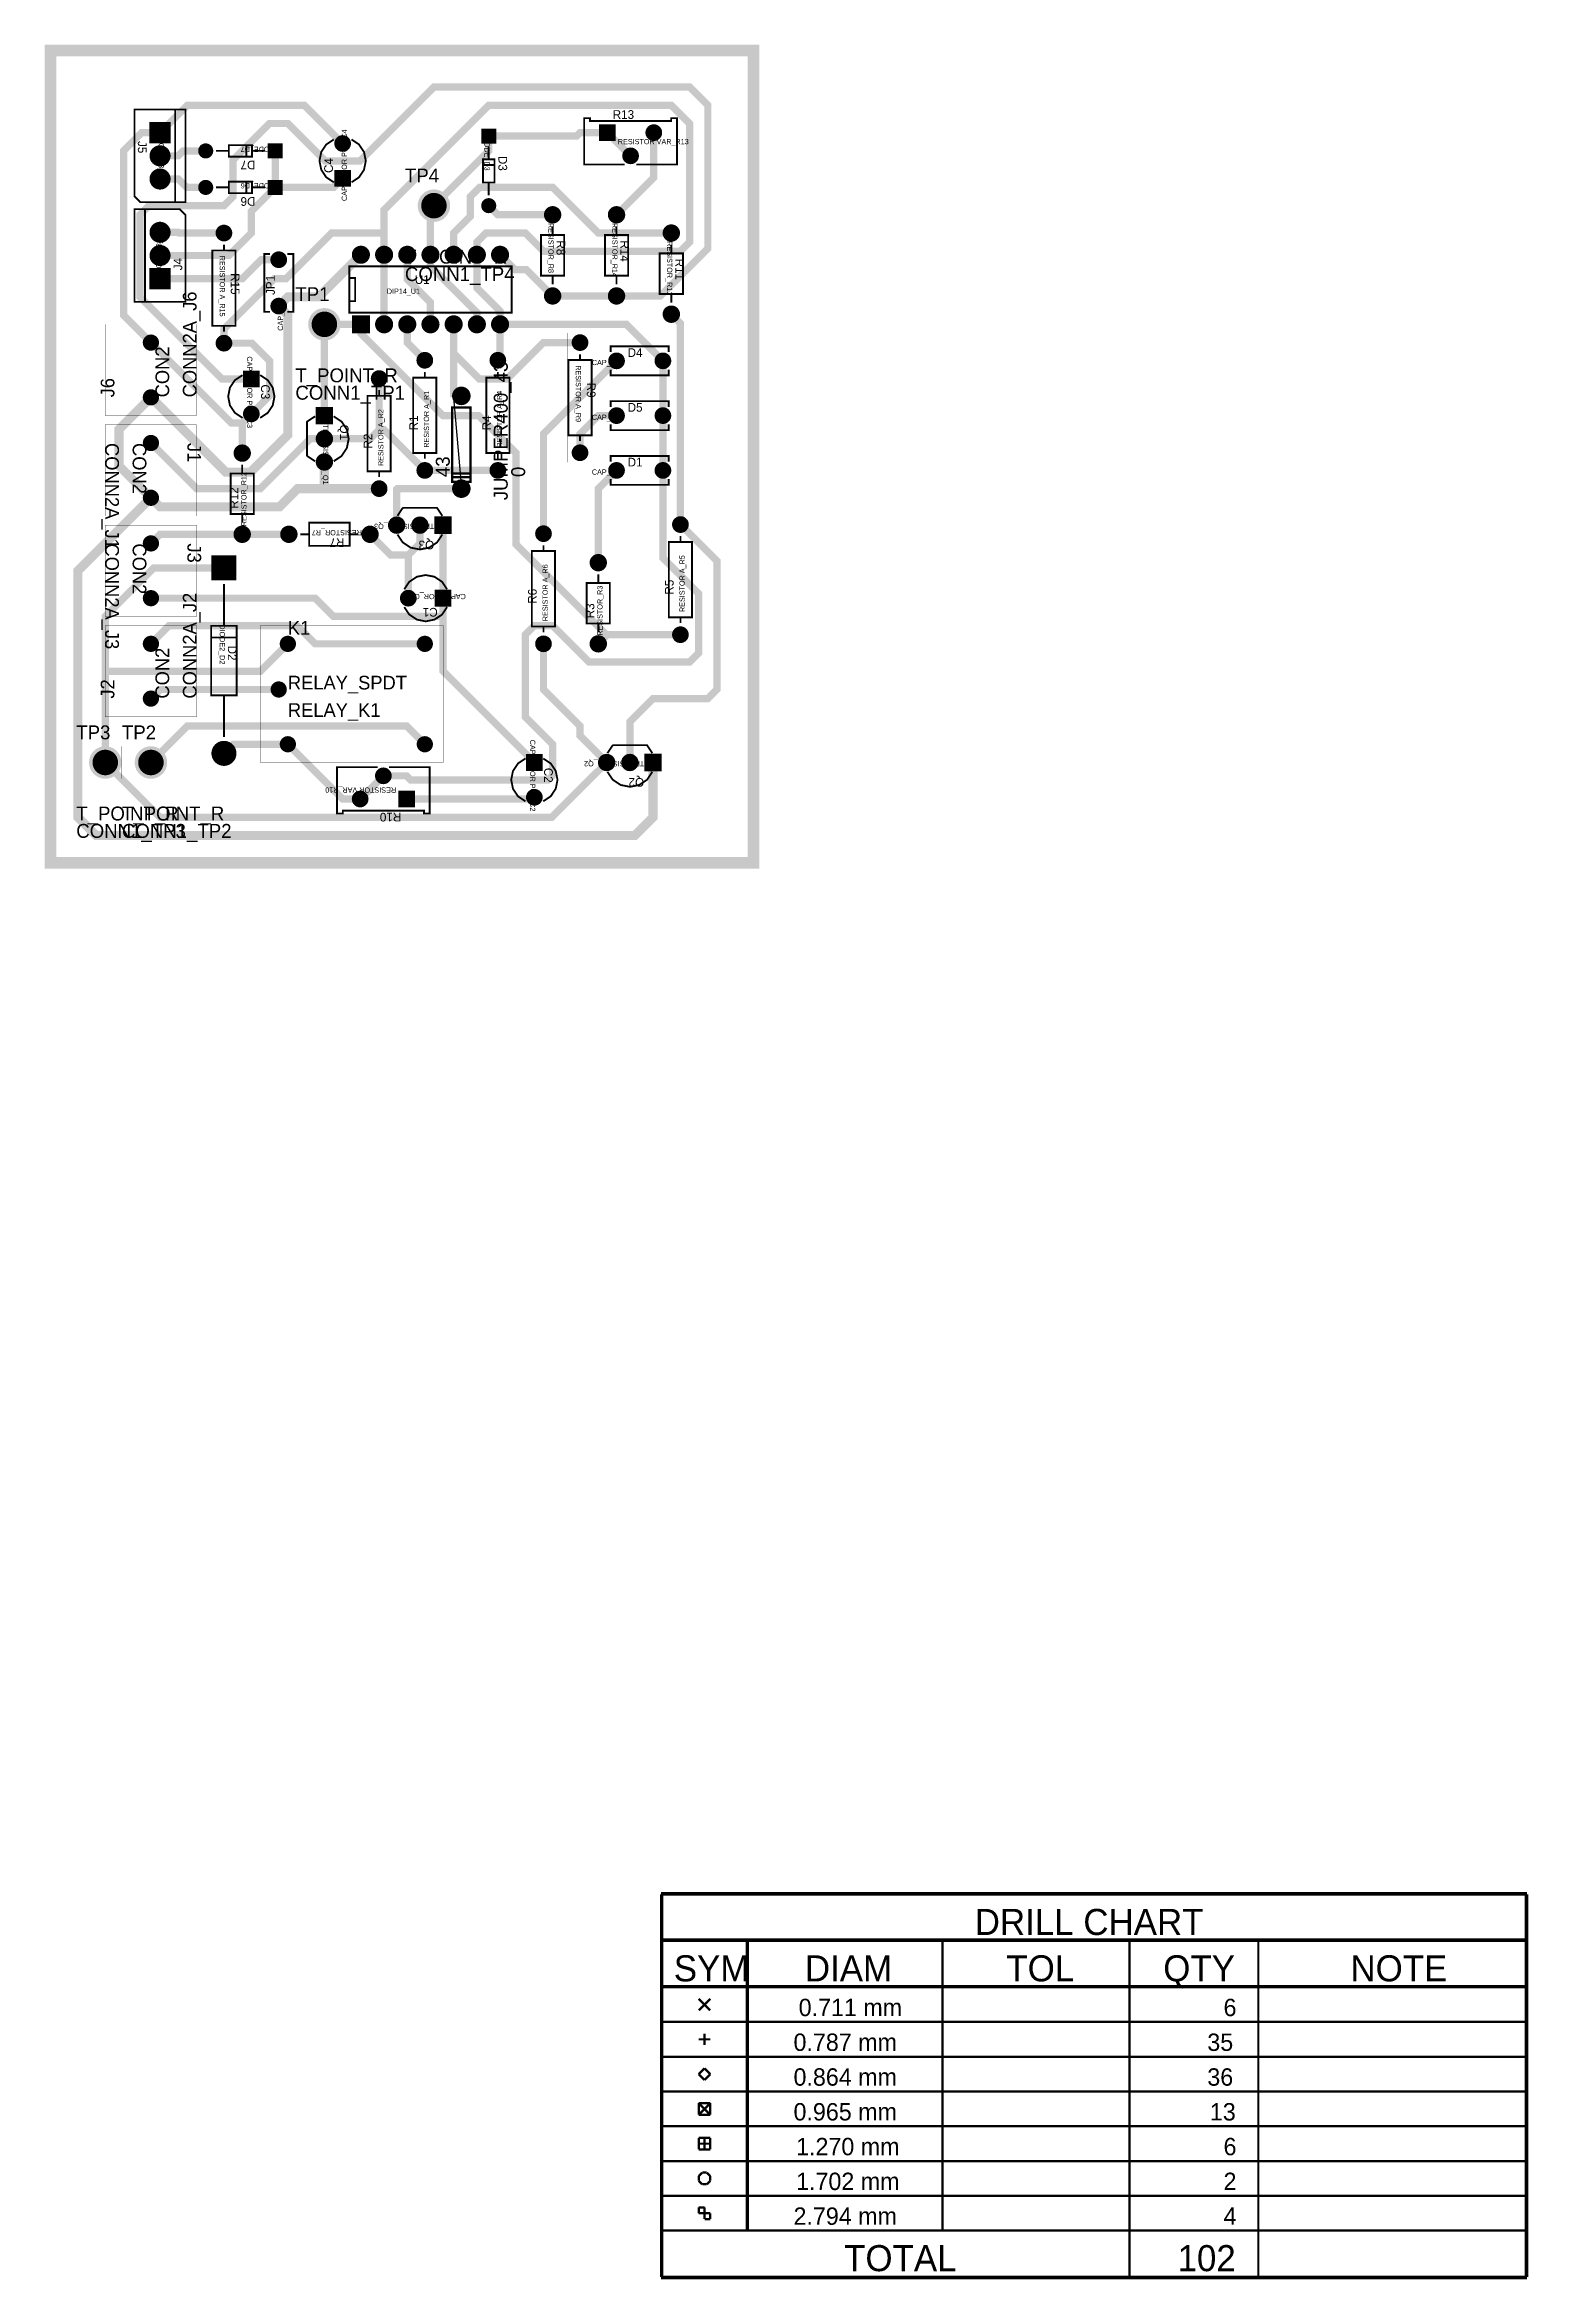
# Model space of a CAD drawing. Extents: x -2.66 to 3.73, y -1.66 to 7.98.
import ezdxf

# ---------------------------------------------------------------- set-up
doc = ezdxf.new("R2010")
doc.units = 0
doc.layers.get('0').update_dxf_attribs({"color": 1, "linetype": 'CONTINUOUS'})
for name, color, linetype in [('ASYBOT', 7, 'CONTINUOUS'), ('ASYTOP', 6, 'CONTINUOUS'), ('BOTTOM', 3, 'CONTINUOUS'), ('COMPONENTS_TOP', 1, 'CONTINUOUS'), ('DRILL', 1, 'CONTINUOUS'), ('DRLDWG', 8, 'CONTINUOUS'), ('GLOBAL_LAYER', 1, 'CONTINUOUS'), ('GND', 4, 'CONTINUOUS'), ('INNER1', 8, 'CONTINUOUS'), ('INNER10', 1, 'CONTINUOUS'), ('INNER11', 2, 'CONTINUOUS'), ('INNER12', 3, 'CONTINUOUS'), ('INNER2', 1, 'CONTINUOUS'), ('INNER3', 2, 'CONTINUOUS'), ('INNER4', 3, 'CONTINUOUS'), ('INNER5', 4, 'CONTINUOUS'), ('INNER6', 5, 'CONTINUOUS'), ('INNER7', 6, 'CONTINUOUS'), ('INNER8', 7, 'CONTINUOUS'), ('INNER9', 8, 'CONTINUOUS'), ('OBS_ASYTOP', 6, 'CONTINUOUS'), ('OBS_DRILL', 1, 'CONTINUOUS'), ('OBS_DRLDWG', 8, 'CONTINUOUS'), ('OBS_GLOBAL_LAYER', 1, 'CONTINUOUS'), ('OBS_SSTOP', 4, 'CONTINUOUS'), ('OBS_TOP', 2, 'CONTINUOUS'), ('PADSTACKS', 1, 'CONTINUOUS'), ('POWER', 7, 'CONTINUOUS'), ('SMBOT', 1, 'CONTINUOUS'), ('SMTOP', 8, 'CONTINUOUS'), ('SSTOP', 4, 'CONTINUOUS'), ('TOP', 2, 'CONTINUOUS')]:
    doc.layers.add(name, color=color, linetype=linetype)

msp = doc.modelspace()

# ---------------------------------------------------------------- texts
at = {"layer": 'DRLDWG'}
for s, height, p in [('DRILL CHART', 0.1125, (1.3479, -0.175)), ('SYM', 0.1125, (0.05, -0.375)), ('DIAM', 0.1125, (0.6154, -0.375)), ('TOL', 0.1125, (1.4842, -0.375)), ('QTY', 0.1125, (2.1608, -0.375)), ('NOTE', 0.1125, (2.9679, -0.375)), ('0.711 mm', 0.075, (0.5886, -0.525)), ('6', 0.075, (2.4208, -0.525)), ('0.787 mm', 0.075, (0.5664, -0.675)), ('35', 0.075, (2.3508, -0.675)), ('0.864 mm', 0.075, (0.5664, -0.825)), ('36', 0.075, (2.3508, -0.825)), ('0.965 mm', 0.075, (0.5664, -0.975)), ('13', 0.075, (2.3619, -0.975)), ('1.270 mm', 0.075, (0.5775, -1.125)), ('6', 0.075, (2.4208, -1.125)), ('1.702 mm', 0.075, (0.5775, -1.275)), ('2', 0.075, (2.4208, -1.275)), ('2.794 mm', 0.075, (0.5664, -1.425)), ('4', 0.075, (2.4208, -1.425)), ('TOTAL', 0.1125, (0.7846, -1.625)), ('102', 0.1125, (2.2225, -1.625))]:
    msp.add_text(s, height=height, dxfattribs=at).set_placement(p)

# ---------------------------------------------------------------- blocks, each defined once
blk = doc.blocks.new('padstack_J1_1')
blk.add_point((0, 0))
at = {"layer": 'BOTTOM', "const_width": 0.031}
blk.add_lwpolyline([(-0.0155, 0, 1), (0.0155, 0, 1)], format="xyb", close=True, dxfattribs=at)
at = {"layer": 'DRILL', "const_width": 0.019}
blk.add_lwpolyline([(-0.0095, 0, 1), (0.0095, 0, 1)], format="xyb", close=True, dxfattribs=at)
at = {"layer": 'DRLDWG', "const_width": 0.019}
blk.add_lwpolyline([(-0.0095, 0, 1), (0.0095, 0, 1)], format="xyb", close=True, dxfattribs=at)
at = {"layer": 'GND', "const_width": 0.04}
blk.add_lwpolyline([(-0.02, 0, 1), (0.02, 0, 1)], format="xyb", close=True, dxfattribs=at)
at = {"layer": 'INNER1', "const_width": 0.031}
blk.add_lwpolyline([(-0.0155, 0, 1), (0.0155, 0, 1)], format="xyb", close=True, dxfattribs=at)
at = {"layer": 'INNER10', "const_width": 0.031}
blk.add_lwpolyline([(-0.0155, 0, 1), (0.0155, 0, 1)], format="xyb", close=True, dxfattribs=at)
at = {"layer": 'INNER11', "const_width": 0.031}
blk.add_lwpolyline([(-0.0155, 0, 1), (0.0155, 0, 1)], format="xyb", close=True, dxfattribs=at)
at = {"layer": 'INNER12', "const_width": 0.031}
blk.add_lwpolyline([(-0.0155, 0, 1), (0.0155, 0, 1)], format="xyb", close=True, dxfattribs=at)
at = {"layer": 'INNER2', "const_width": 0.031}
blk.add_lwpolyline([(-0.0155, 0, 1), (0.0155, 0, 1)], format="xyb", close=True, dxfattribs=at)
at = {"layer": 'INNER3', "const_width": 0.031}
blk.add_lwpolyline([(-0.0155, 0, 1), (0.0155, 0, 1)], format="xyb", close=True, dxfattribs=at)
at = {"layer": 'INNER4', "const_width": 0.031}
blk.add_lwpolyline([(-0.0155, 0, 1), (0.0155, 0, 1)], format="xyb", close=True, dxfattribs=at)
at = {"layer": 'INNER5', "const_width": 0.031}
blk.add_lwpolyline([(-0.0155, 0, 1), (0.0155, 0, 1)], format="xyb", close=True, dxfattribs=at)
at = {"layer": 'INNER6', "const_width": 0.031}
blk.add_lwpolyline([(-0.0155, 0, 1), (0.0155, 0, 1)], format="xyb", close=True, dxfattribs=at)
at = {"layer": 'INNER7', "const_width": 0.031}
blk.add_lwpolyline([(-0.0155, 0, 1), (0.0155, 0, 1)], format="xyb", close=True, dxfattribs=at)
at = {"layer": 'INNER8', "const_width": 0.031}
blk.add_lwpolyline([(-0.0155, 0, 1), (0.0155, 0, 1)], format="xyb", close=True, dxfattribs=at)
at = {"layer": 'INNER9', "const_width": 0.031}
blk.add_lwpolyline([(-0.0155, 0, 1), (0.0155, 0, 1)], format="xyb", close=True, dxfattribs=at)
at = {"layer": 'POWER', "const_width": 0.04}
blk.add_lwpolyline([(-0.02, 0, 1), (0.02, 0, 1)], format="xyb", close=True, dxfattribs=at)
at = {"layer": 'SMBOT', "const_width": 0.0335}
blk.add_lwpolyline([(-0.0168, 0, 1), (0.0168, 0, 1)], format="xyb", close=True, dxfattribs=at)
at = {"layer": 'SMTOP', "const_width": 0.0335}
blk.add_lwpolyline([(-0.0168, 0, 1), (0.0168, 0, 1)], format="xyb", close=True, dxfattribs=at)
at = {"layer": 'TOP', "const_width": 0.031}
blk.add_lwpolyline([(-0.0155, 0, 1), (0.0155, 0, 1)], format="xyb", close=True, dxfattribs=at)
blk = doc.blocks.new('footprint_JUMPER400_43')
at = {"layer": 'PADSTACKS'}
for p in [(0, 0), (0.4, 0)]:
    blk.add_blockref('padstack_J1_1', p, dxfattribs=at)
blk = doc.blocks.new('padstack_TM_CYLND_llb_pad3')
blk.add_point((0, 0))
at = {"layer": 'ASYBOT', "const_width": 0.052}
blk.add_lwpolyline([(-0.026, 0), (0.026, 0)], dxfattribs=at)
at = {"layer": 'ASYTOP', "const_width": 0.052}
blk.add_lwpolyline([(-0.026, 0), (0.026, 0)], dxfattribs=at)
at = {"layer": 'BOTTOM', "const_width": 0.052}
blk.add_lwpolyline([(-0.026, 0), (0.026, 0)], dxfattribs=at)
at = {"layer": 'DRILL', "const_width": 0.0155}
blk.add_lwpolyline([(-0.0077, 0, 1), (0.0077, 0, 1)], format="xyb", close=True, dxfattribs=at)
at = {"layer": 'DRLDWG', "const_width": 0.0155}
blk.add_lwpolyline([(-0.0077, 0, 1), (0.0077, 0, 1)], format="xyb", close=True, dxfattribs=at)
at = {"layer": 'GND', "const_width": 0.072}
blk.add_lwpolyline([(-0.036, 0), (0.036, 0)], dxfattribs=at)
at = {"layer": 'INNER1', "const_width": 0.052}
blk.add_lwpolyline([(-0.026, 0), (0.026, 0)], dxfattribs=at)
at = {"layer": 'INNER10', "const_width": 0.052}
blk.add_lwpolyline([(-0.026, 0), (0.026, 0)], dxfattribs=at)
at = {"layer": 'INNER11', "const_width": 0.052}
blk.add_lwpolyline([(-0.026, 0), (0.026, 0)], dxfattribs=at)
at = {"layer": 'INNER12', "const_width": 0.052}
blk.add_lwpolyline([(-0.026, 0), (0.026, 0)], dxfattribs=at)
at = {"layer": 'INNER2', "const_width": 0.052}
blk.add_lwpolyline([(-0.026, 0), (0.026, 0)], dxfattribs=at)
at = {"layer": 'INNER3', "const_width": 0.052}
blk.add_lwpolyline([(-0.026, 0), (0.026, 0)], dxfattribs=at)
at = {"layer": 'INNER4', "const_width": 0.052}
blk.add_lwpolyline([(-0.026, 0), (0.026, 0)], dxfattribs=at)
at = {"layer": 'INNER5', "const_width": 0.052}
blk.add_lwpolyline([(-0.026, 0), (0.026, 0)], dxfattribs=at)
at = {"layer": 'INNER6', "const_width": 0.052}
blk.add_lwpolyline([(-0.026, 0), (0.026, 0)], dxfattribs=at)
at = {"layer": 'INNER7', "const_width": 0.052}
blk.add_lwpolyline([(-0.026, 0), (0.026, 0)], dxfattribs=at)
at = {"layer": 'INNER8', "const_width": 0.052}
blk.add_lwpolyline([(-0.026, 0), (0.026, 0)], dxfattribs=at)
at = {"layer": 'INNER9', "const_width": 0.052}
blk.add_lwpolyline([(-0.026, 0), (0.026, 0)], dxfattribs=at)
at = {"layer": 'POWER', "const_width": 0.072}
blk.add_lwpolyline([(-0.036, 0), (0.036, 0)], dxfattribs=at)
at = {"layer": 'SMBOT', "const_width": 0.052}
blk.add_lwpolyline([(-0.026, 0), (0.026, 0)], dxfattribs=at)
at = {"layer": 'SMTOP', "const_width": 0.052}
blk.add_lwpolyline([(-0.026, 0), (0.026, 0)], dxfattribs=at)
at = {"layer": 'TOP', "const_width": 0.052}
blk.add_lwpolyline([(-0.026, 0), (0.026, 0)], dxfattribs=at)
blk = doc.blocks.new('padstack_TM_CYLND_llb_pad4')
blk.add_point((0, 0))
at = {"layer": 'ASYBOT', "const_width": 0.026}
blk.add_lwpolyline([(-0.013, 0, 1), (0.013, 0, 1)], format="xyb", close=True, dxfattribs=at)
at = {"layer": 'ASYTOP', "const_width": 0.026}
blk.add_lwpolyline([(-0.013, 0, 1), (0.013, 0, 1)], format="xyb", close=True, dxfattribs=at)
at = {"layer": 'BOTTOM', "const_width": 0.026}
blk.add_lwpolyline([(-0.013, 0, 1), (0.013, 0, 1)], format="xyb", close=True, dxfattribs=at)
at = {"layer": 'DRILL', "const_width": 0.0155}
blk.add_lwpolyline([(-0.0077, 0, 1), (0.0077, 0, 1)], format="xyb", close=True, dxfattribs=at)
at = {"layer": 'DRLDWG', "const_width": 0.0155}
blk.add_lwpolyline([(-0.0077, 0, 1), (0.0077, 0, 1)], format="xyb", close=True, dxfattribs=at)
at = {"layer": 'GND', "const_width": 0.036}
blk.add_lwpolyline([(-0.018, 0, 1), (0.018, 0, 1)], format="xyb", close=True, dxfattribs=at)
at = {"layer": 'INNER1', "const_width": 0.026}
blk.add_lwpolyline([(-0.013, 0, 1), (0.013, 0, 1)], format="xyb", close=True, dxfattribs=at)
at = {"layer": 'INNER10', "const_width": 0.026}
blk.add_lwpolyline([(-0.013, 0, 1), (0.013, 0, 1)], format="xyb", close=True, dxfattribs=at)
at = {"layer": 'INNER11', "const_width": 0.026}
blk.add_lwpolyline([(-0.013, 0, 1), (0.013, 0, 1)], format="xyb", close=True, dxfattribs=at)
at = {"layer": 'INNER12', "const_width": 0.026}
blk.add_lwpolyline([(-0.013, 0, 1), (0.013, 0, 1)], format="xyb", close=True, dxfattribs=at)
at = {"layer": 'INNER2', "const_width": 0.026}
blk.add_lwpolyline([(-0.013, 0, 1), (0.013, 0, 1)], format="xyb", close=True, dxfattribs=at)
at = {"layer": 'INNER3', "const_width": 0.026}
blk.add_lwpolyline([(-0.013, 0, 1), (0.013, 0, 1)], format="xyb", close=True, dxfattribs=at)
at = {"layer": 'INNER4', "const_width": 0.026}
blk.add_lwpolyline([(-0.013, 0, 1), (0.013, 0, 1)], format="xyb", close=True, dxfattribs=at)
at = {"layer": 'INNER5', "const_width": 0.026}
blk.add_lwpolyline([(-0.013, 0, 1), (0.013, 0, 1)], format="xyb", close=True, dxfattribs=at)
at = {"layer": 'INNER6', "const_width": 0.026}
blk.add_lwpolyline([(-0.013, 0, 1), (0.013, 0, 1)], format="xyb", close=True, dxfattribs=at)
at = {"layer": 'INNER7', "const_width": 0.026}
blk.add_lwpolyline([(-0.013, 0, 1), (0.013, 0, 1)], format="xyb", close=True, dxfattribs=at)
at = {"layer": 'INNER8', "const_width": 0.026}
blk.add_lwpolyline([(-0.013, 0, 1), (0.013, 0, 1)], format="xyb", close=True, dxfattribs=at)
at = {"layer": 'INNER9', "const_width": 0.026}
blk.add_lwpolyline([(-0.013, 0, 1), (0.013, 0, 1)], format="xyb", close=True, dxfattribs=at)
at = {"layer": 'POWER', "const_width": 0.036}
blk.add_lwpolyline([(-0.018, 0, 1), (0.018, 0, 1)], format="xyb", close=True, dxfattribs=at)
at = {"layer": 'SMBOT', "const_width": 0.026}
blk.add_lwpolyline([(-0.013, 0, 1), (0.013, 0, 1)], format="xyb", close=True, dxfattribs=at)
at = {"layer": 'SMTOP', "const_width": 0.026}
blk.add_lwpolyline([(-0.013, 0, 1), (0.013, 0, 1)], format="xyb", close=True, dxfattribs=at)
at = {"layer": 'TOP', "const_width": 0.026}
blk.add_lwpolyline([(-0.013, 0, 1), (0.013, 0, 1)], format="xyb", close=True, dxfattribs=at)
blk = doc.blocks.new('footprint_CAPACITOR_POL_C3')
at = {"layer": 'PADSTACKS'}
for name, p in [('padstack_TM_CYLND_llb_pad3', (0, 0)), ('padstack_TM_CYLND_llb_pad4', (0.15, 0))]:
    blk.add_blockref(name, p, dxfattribs=at)
blk = doc.blocks.new('footprint_CAPACITOR_POL_C4')
at = {"layer": 'PADSTACKS'}
for name, p in [('padstack_TM_CYLND_llb_pad3', (0, 0)), ('padstack_TM_CYLND_llb_pad4', (0.15, 0))]:
    blk.add_blockref(name, p, dxfattribs=at)
blk = doc.blocks.new('footprint_CAPACITOR_C1')
at = {"layer": 'PADSTACKS'}
for name, p in [('padstack_TM_CYLND_llb_pad3', (0, 0)), ('padstack_TM_CYLND_llb_pad4', (0.15, 0))]:
    blk.add_blockref(name, p, dxfattribs=at)
blk = doc.blocks.new('footprint_CAPACITOR_POL_C2')
at = {"layer": 'PADSTACKS'}
for name, p in [('padstack_TM_CYLND_llb_pad3', (0, 0)), ('padstack_TM_CYLND_llb_pad4', (0.15, 0))]:
    blk.add_blockref(name, p, dxfattribs=at)
blk = doc.blocks.new('padstack_TM_DIODE_llb_pad30')
blk.add_point((0, 0))
at = {"layer": 'ASYBOT', "const_width": 0.0225}
blk.add_lwpolyline([(-0.0112, 0, 1), (0.0112, 0, 1)], format="xyb", close=True, dxfattribs=at)
at = {"layer": 'ASYTOP', "const_width": 0.0225}
blk.add_lwpolyline([(-0.0112, 0, 1), (0.0112, 0, 1)], format="xyb", close=True, dxfattribs=at)
at = {"layer": 'BOTTOM', "const_width": 0.0225}
blk.add_lwpolyline([(-0.0112, 0, 1), (0.0112, 0, 1)], format="xyb", close=True, dxfattribs=at)
at = {"layer": 'DRILL', "const_width": 0.014}
blk.add_lwpolyline([(-0.007, 0, 1), (0.007, 0, 1)], format="xyb", close=True, dxfattribs=at)
at = {"layer": 'DRLDWG', "const_width": 0.014}
blk.add_lwpolyline([(-0.007, 0, 1), (0.007, 0, 1)], format="xyb", close=True, dxfattribs=at)
at = {"layer": 'GND', "const_width": 0.0325}
blk.add_lwpolyline([(-0.0162, 0, 1), (0.0162, 0, 1)], format="xyb", close=True, dxfattribs=at)
at = {"layer": 'INNER1', "const_width": 0.0225}
blk.add_lwpolyline([(-0.0112, 0, 1), (0.0112, 0, 1)], format="xyb", close=True, dxfattribs=at)
at = {"layer": 'INNER10', "const_width": 0.0225}
blk.add_lwpolyline([(-0.0112, 0, 1), (0.0112, 0, 1)], format="xyb", close=True, dxfattribs=at)
at = {"layer": 'INNER11', "const_width": 0.0225}
blk.add_lwpolyline([(-0.0112, 0, 1), (0.0112, 0, 1)], format="xyb", close=True, dxfattribs=at)
at = {"layer": 'INNER12', "const_width": 0.0225}
blk.add_lwpolyline([(-0.0112, 0, 1), (0.0112, 0, 1)], format="xyb", close=True, dxfattribs=at)
at = {"layer": 'INNER2', "const_width": 0.0225}
blk.add_lwpolyline([(-0.0112, 0, 1), (0.0112, 0, 1)], format="xyb", close=True, dxfattribs=at)
at = {"layer": 'INNER3', "const_width": 0.0225}
blk.add_lwpolyline([(-0.0112, 0, 1), (0.0112, 0, 1)], format="xyb", close=True, dxfattribs=at)
at = {"layer": 'INNER4', "const_width": 0.0225}
blk.add_lwpolyline([(-0.0112, 0, 1), (0.0112, 0, 1)], format="xyb", close=True, dxfattribs=at)
at = {"layer": 'INNER5', "const_width": 0.0225}
blk.add_lwpolyline([(-0.0112, 0, 1), (0.0112, 0, 1)], format="xyb", close=True, dxfattribs=at)
at = {"layer": 'INNER6', "const_width": 0.0225}
blk.add_lwpolyline([(-0.0112, 0, 1), (0.0112, 0, 1)], format="xyb", close=True, dxfattribs=at)
at = {"layer": 'INNER7', "const_width": 0.0225}
blk.add_lwpolyline([(-0.0112, 0, 1), (0.0112, 0, 1)], format="xyb", close=True, dxfattribs=at)
at = {"layer": 'INNER8', "const_width": 0.0225}
blk.add_lwpolyline([(-0.0112, 0, 1), (0.0112, 0, 1)], format="xyb", close=True, dxfattribs=at)
at = {"layer": 'INNER9', "const_width": 0.0225}
blk.add_lwpolyline([(-0.0112, 0, 1), (0.0112, 0, 1)], format="xyb", close=True, dxfattribs=at)
at = {"layer": 'POWER', "const_width": 0.0325}
blk.add_lwpolyline([(-0.0162, 0, 1), (0.0162, 0, 1)], format="xyb", close=True, dxfattribs=at)
at = {"layer": 'SMBOT', "const_width": 0.0225}
blk.add_lwpolyline([(-0.0112, 0, 1), (0.0112, 0, 1)], format="xyb", close=True, dxfattribs=at)
at = {"layer": 'SMTOP', "const_width": 0.0225}
blk.add_lwpolyline([(-0.0112, 0, 1), (0.0112, 0, 1)], format="xyb", close=True, dxfattribs=at)
at = {"layer": 'TOP', "const_width": 0.0225}
blk.add_lwpolyline([(-0.0112, 0, 1), (0.0112, 0, 1)], format="xyb", close=True, dxfattribs=at)
blk = doc.blocks.new('padstack_TM_DIODE_llb_pad29')
blk.add_point((0, 0))
at = {"layer": 'ASYBOT', "const_width": 0.045}
blk.add_lwpolyline([(-0.0225, 0), (0.0225, 0)], dxfattribs=at)
at = {"layer": 'ASYTOP', "const_width": 0.045}
blk.add_lwpolyline([(-0.0225, 0), (0.0225, 0)], dxfattribs=at)
at = {"layer": 'BOTTOM', "const_width": 0.045}
blk.add_lwpolyline([(-0.0225, 0), (0.0225, 0)], dxfattribs=at)
at = {"layer": 'DRILL', "const_width": 0.014}
blk.add_lwpolyline([(-0.007, 0, 1), (0.007, 0, 1)], format="xyb", close=True, dxfattribs=at)
at = {"layer": 'DRLDWG', "const_width": 0.014}
blk.add_lwpolyline([(-0.007, 0, 1), (0.007, 0, 1)], format="xyb", close=True, dxfattribs=at)
at = {"layer": 'GND', "const_width": 0.065}
blk.add_lwpolyline([(-0.0325, 0), (0.0325, 0)], dxfattribs=at)
at = {"layer": 'INNER1', "const_width": 0.045}
blk.add_lwpolyline([(-0.0225, 0), (0.0225, 0)], dxfattribs=at)
at = {"layer": 'INNER10', "const_width": 0.045}
blk.add_lwpolyline([(-0.0225, 0), (0.0225, 0)], dxfattribs=at)
at = {"layer": 'INNER11', "const_width": 0.045}
blk.add_lwpolyline([(-0.0225, 0), (0.0225, 0)], dxfattribs=at)
at = {"layer": 'INNER12', "const_width": 0.045}
blk.add_lwpolyline([(-0.0225, 0), (0.0225, 0)], dxfattribs=at)
at = {"layer": 'INNER2', "const_width": 0.045}
blk.add_lwpolyline([(-0.0225, 0), (0.0225, 0)], dxfattribs=at)
at = {"layer": 'INNER3', "const_width": 0.045}
blk.add_lwpolyline([(-0.0225, 0), (0.0225, 0)], dxfattribs=at)
at = {"layer": 'INNER4', "const_width": 0.045}
blk.add_lwpolyline([(-0.0225, 0), (0.0225, 0)], dxfattribs=at)
at = {"layer": 'INNER5', "const_width": 0.045}
blk.add_lwpolyline([(-0.0225, 0), (0.0225, 0)], dxfattribs=at)
at = {"layer": 'INNER6', "const_width": 0.045}
blk.add_lwpolyline([(-0.0225, 0), (0.0225, 0)], dxfattribs=at)
at = {"layer": 'INNER7', "const_width": 0.045}
blk.add_lwpolyline([(-0.0225, 0), (0.0225, 0)], dxfattribs=at)
at = {"layer": 'INNER8', "const_width": 0.045}
blk.add_lwpolyline([(-0.0225, 0), (0.0225, 0)], dxfattribs=at)
at = {"layer": 'INNER9', "const_width": 0.045}
blk.add_lwpolyline([(-0.0225, 0), (0.0225, 0)], dxfattribs=at)
at = {"layer": 'POWER', "const_width": 0.065}
blk.add_lwpolyline([(-0.0325, 0), (0.0325, 0)], dxfattribs=at)
at = {"layer": 'SMBOT', "const_width": 0.045}
blk.add_lwpolyline([(-0.0225, 0), (0.0225, 0)], dxfattribs=at)
at = {"layer": 'SMTOP', "const_width": 0.045}
blk.add_lwpolyline([(-0.0225, 0), (0.0225, 0)], dxfattribs=at)
at = {"layer": 'TOP', "const_width": 0.045}
blk.add_lwpolyline([(-0.0225, 0), (0.0225, 0)], dxfattribs=at)
blk = doc.blocks.new('footprint_DIODE_D7')
at = {"layer": 'PADSTACKS', "rotation": 90}
for name, p in [('padstack_TM_DIODE_llb_pad29', (-0.3, 0)), ('padstack_TM_DIODE_llb_pad30', (0, 0))]:
    blk.add_blockref(name, p, dxfattribs=at)
blk = doc.blocks.new('footprint_DIODE_D6')
at = {"layer": 'PADSTACKS', "rotation": 90}
for name, p in [('padstack_TM_DIODE_llb_pad29', (-0.3, 0)), ('padstack_TM_DIODE_llb_pad30', (0, 0))]:
    blk.add_blockref(name, p, dxfattribs=at)
blk = doc.blocks.new('padstack_TM_DIODE_llb_pad26')
blk.add_point((0, 0))
at = {"layer": 'ASYBOT', "const_width": 0.044}
blk.add_lwpolyline([(-0.022, 0, 1), (0.022, 0, 1)], format="xyb", close=True, dxfattribs=at)
at = {"layer": 'ASYTOP', "const_width": 0.044}
blk.add_lwpolyline([(-0.022, 0, 1), (0.022, 0, 1)], format="xyb", close=True, dxfattribs=at)
at = {"layer": 'BOTTOM', "const_width": 0.044}
blk.add_lwpolyline([(-0.022, 0, 1), (0.022, 0, 1)], format="xyb", close=True, dxfattribs=at)
at = {"layer": 'DRILL', "const_width": 0.0335}
blk.add_lwpolyline([(-0.0168, 0, 1), (0.0168, 0, 1)], format="xyb", close=True, dxfattribs=at)
at = {"layer": 'DRLDWG', "const_width": 0.0335}
blk.add_lwpolyline([(-0.0168, 0, 1), (0.0168, 0, 1)], format="xyb", close=True, dxfattribs=at)
at = {"layer": 'GND', "const_width": 0.054}
blk.add_lwpolyline([(-0.027, 0, 1), (0.027, 0, 1)], format="xyb", close=True, dxfattribs=at)
at = {"layer": 'INNER1', "const_width": 0.044}
blk.add_lwpolyline([(-0.022, 0, 1), (0.022, 0, 1)], format="xyb", close=True, dxfattribs=at)
at = {"layer": 'INNER10', "const_width": 0.044}
blk.add_lwpolyline([(-0.022, 0, 1), (0.022, 0, 1)], format="xyb", close=True, dxfattribs=at)
at = {"layer": 'INNER11', "const_width": 0.044}
blk.add_lwpolyline([(-0.022, 0, 1), (0.022, 0, 1)], format="xyb", close=True, dxfattribs=at)
at = {"layer": 'INNER12', "const_width": 0.044}
blk.add_lwpolyline([(-0.022, 0, 1), (0.022, 0, 1)], format="xyb", close=True, dxfattribs=at)
at = {"layer": 'INNER2', "const_width": 0.044}
blk.add_lwpolyline([(-0.022, 0, 1), (0.022, 0, 1)], format="xyb", close=True, dxfattribs=at)
at = {"layer": 'INNER3', "const_width": 0.044}
blk.add_lwpolyline([(-0.022, 0, 1), (0.022, 0, 1)], format="xyb", close=True, dxfattribs=at)
at = {"layer": 'INNER4', "const_width": 0.044}
blk.add_lwpolyline([(-0.022, 0, 1), (0.022, 0, 1)], format="xyb", close=True, dxfattribs=at)
at = {"layer": 'INNER5', "const_width": 0.044}
blk.add_lwpolyline([(-0.022, 0, 1), (0.022, 0, 1)], format="xyb", close=True, dxfattribs=at)
at = {"layer": 'INNER6', "const_width": 0.044}
blk.add_lwpolyline([(-0.022, 0, 1), (0.022, 0, 1)], format="xyb", close=True, dxfattribs=at)
at = {"layer": 'INNER7', "const_width": 0.044}
blk.add_lwpolyline([(-0.022, 0, 1), (0.022, 0, 1)], format="xyb", close=True, dxfattribs=at)
at = {"layer": 'INNER8', "const_width": 0.044}
blk.add_lwpolyline([(-0.022, 0, 1), (0.022, 0, 1)], format="xyb", close=True, dxfattribs=at)
at = {"layer": 'INNER9', "const_width": 0.044}
blk.add_lwpolyline([(-0.022, 0, 1), (0.022, 0, 1)], format="xyb", close=True, dxfattribs=at)
at = {"layer": 'POWER', "const_width": 0.054}
blk.add_lwpolyline([(-0.027, 0, 1), (0.027, 0, 1)], format="xyb", close=True, dxfattribs=at)
at = {"layer": 'SMBOT', "const_width": 0.044}
blk.add_lwpolyline([(-0.022, 0, 1), (0.022, 0, 1)], format="xyb", close=True, dxfattribs=at)
at = {"layer": 'SMTOP', "const_width": 0.044}
blk.add_lwpolyline([(-0.022, 0, 1), (0.022, 0, 1)], format="xyb", close=True, dxfattribs=at)
at = {"layer": 'TOP', "const_width": 0.044}
blk.add_lwpolyline([(-0.022, 0, 1), (0.022, 0, 1)], format="xyb", close=True, dxfattribs=at)
blk = doc.blocks.new('padstack_TM_DIODE_llb_pad25')
blk.add_point((0, 0))
at = {"layer": 'ASYBOT', "const_width": 0.088}
blk.add_lwpolyline([(-0.044, 0), (0.044, 0)], dxfattribs=at)
at = {"layer": 'ASYTOP', "const_width": 0.088}
blk.add_lwpolyline([(-0.044, 0), (0.044, 0)], dxfattribs=at)
at = {"layer": 'BOTTOM', "const_width": 0.088}
blk.add_lwpolyline([(-0.044, 0), (0.044, 0)], dxfattribs=at)
at = {"layer": 'DRILL', "const_width": 0.0335}
blk.add_lwpolyline([(-0.0168, 0, 1), (0.0168, 0, 1)], format="xyb", close=True, dxfattribs=at)
at = {"layer": 'DRLDWG', "const_width": 0.0335}
blk.add_lwpolyline([(-0.0168, 0, 1), (0.0168, 0, 1)], format="xyb", close=True, dxfattribs=at)
at = {"layer": 'GND', "const_width": 0.108}
blk.add_lwpolyline([(-0.054, 0), (0.054, 0)], dxfattribs=at)
at = {"layer": 'INNER1', "const_width": 0.088}
blk.add_lwpolyline([(-0.044, 0), (0.044, 0)], dxfattribs=at)
at = {"layer": 'INNER10', "const_width": 0.088}
blk.add_lwpolyline([(-0.044, 0), (0.044, 0)], dxfattribs=at)
at = {"layer": 'INNER11', "const_width": 0.088}
blk.add_lwpolyline([(-0.044, 0), (0.044, 0)], dxfattribs=at)
at = {"layer": 'INNER12', "const_width": 0.088}
blk.add_lwpolyline([(-0.044, 0), (0.044, 0)], dxfattribs=at)
at = {"layer": 'INNER2', "const_width": 0.088}
blk.add_lwpolyline([(-0.044, 0), (0.044, 0)], dxfattribs=at)
at = {"layer": 'INNER3', "const_width": 0.088}
blk.add_lwpolyline([(-0.044, 0), (0.044, 0)], dxfattribs=at)
at = {"layer": 'INNER4', "const_width": 0.088}
blk.add_lwpolyline([(-0.044, 0), (0.044, 0)], dxfattribs=at)
at = {"layer": 'INNER5', "const_width": 0.088}
blk.add_lwpolyline([(-0.044, 0), (0.044, 0)], dxfattribs=at)
at = {"layer": 'INNER6', "const_width": 0.088}
blk.add_lwpolyline([(-0.044, 0), (0.044, 0)], dxfattribs=at)
at = {"layer": 'INNER7', "const_width": 0.088}
blk.add_lwpolyline([(-0.044, 0), (0.044, 0)], dxfattribs=at)
at = {"layer": 'INNER8', "const_width": 0.088}
blk.add_lwpolyline([(-0.044, 0), (0.044, 0)], dxfattribs=at)
at = {"layer": 'INNER9', "const_width": 0.088}
blk.add_lwpolyline([(-0.044, 0), (0.044, 0)], dxfattribs=at)
at = {"layer": 'POWER', "const_width": 0.108}
blk.add_lwpolyline([(-0.054, 0), (0.054, 0)], dxfattribs=at)
at = {"layer": 'SMBOT', "const_width": 0.088}
blk.add_lwpolyline([(-0.044, 0), (0.044, 0)], dxfattribs=at)
at = {"layer": 'SMTOP', "const_width": 0.088}
blk.add_lwpolyline([(-0.044, 0), (0.044, 0)], dxfattribs=at)
at = {"layer": 'TOP', "const_width": 0.088}
blk.add_lwpolyline([(-0.044, 0), (0.044, 0)], dxfattribs=at)
blk = doc.blocks.new('footprint_DIODE2_D2')
at = {"layer": 'PADSTACKS'}
for name, p in [('padstack_TM_DIODE_llb_pad25', (-0.8, 0)), ('padstack_TM_DIODE_llb_pad26', (0, 0))]:
    blk.add_blockref(name, p, dxfattribs=at)
blk = doc.blocks.new('footprint_DIODE_D3')
at = {"layer": 'PADSTACKS', "rotation": 90}
for name, p in [('padstack_TM_DIODE_llb_pad29', (-0.3, 0)), ('padstack_TM_DIODE_llb_pad30', (0, 0))]:
    blk.add_blockref(name, p, dxfattribs=at)
blk = doc.blocks.new('padstack_TM_RAD_llb_pad2')
blk.add_point((0, 0))
at = {"layer": 'ASYBOT', "const_width": 0.026}
blk.add_lwpolyline([(-0.013, 0, 1), (0.013, 0, 1)], format="xyb", close=True, dxfattribs=at)
at = {"layer": 'ASYTOP', "const_width": 0.026}
blk.add_lwpolyline([(-0.013, 0, 1), (0.013, 0, 1)], format="xyb", close=True, dxfattribs=at)
at = {"layer": 'BOTTOM', "const_width": 0.026}
blk.add_lwpolyline([(-0.013, 0, 1), (0.013, 0, 1)], format="xyb", close=True, dxfattribs=at)
at = {"layer": 'DRILL', "const_width": 0.0155}
blk.add_lwpolyline([(-0.0077, 0, 1), (0.0077, 0, 1)], format="xyb", close=True, dxfattribs=at)
at = {"layer": 'DRLDWG', "const_width": 0.0155}
blk.add_lwpolyline([(-0.0077, 0, 1), (0.0077, 0, 1)], format="xyb", close=True, dxfattribs=at)
at = {"layer": 'GND', "const_width": 0.036}
blk.add_lwpolyline([(-0.018, 0, 1), (0.018, 0, 1)], format="xyb", close=True, dxfattribs=at)
at = {"layer": 'INNER1', "const_width": 0.026}
blk.add_lwpolyline([(-0.013, 0, 1), (0.013, 0, 1)], format="xyb", close=True, dxfattribs=at)
at = {"layer": 'INNER10', "const_width": 0.026}
blk.add_lwpolyline([(-0.013, 0, 1), (0.013, 0, 1)], format="xyb", close=True, dxfattribs=at)
at = {"layer": 'INNER11', "const_width": 0.026}
blk.add_lwpolyline([(-0.013, 0, 1), (0.013, 0, 1)], format="xyb", close=True, dxfattribs=at)
at = {"layer": 'INNER12', "const_width": 0.026}
blk.add_lwpolyline([(-0.013, 0, 1), (0.013, 0, 1)], format="xyb", close=True, dxfattribs=at)
at = {"layer": 'INNER2', "const_width": 0.026}
blk.add_lwpolyline([(-0.013, 0, 1), (0.013, 0, 1)], format="xyb", close=True, dxfattribs=at)
at = {"layer": 'INNER3', "const_width": 0.026}
blk.add_lwpolyline([(-0.013, 0, 1), (0.013, 0, 1)], format="xyb", close=True, dxfattribs=at)
at = {"layer": 'INNER4', "const_width": 0.026}
blk.add_lwpolyline([(-0.013, 0, 1), (0.013, 0, 1)], format="xyb", close=True, dxfattribs=at)
at = {"layer": 'INNER5', "const_width": 0.026}
blk.add_lwpolyline([(-0.013, 0, 1), (0.013, 0, 1)], format="xyb", close=True, dxfattribs=at)
at = {"layer": 'INNER6', "const_width": 0.026}
blk.add_lwpolyline([(-0.013, 0, 1), (0.013, 0, 1)], format="xyb", close=True, dxfattribs=at)
at = {"layer": 'INNER7', "const_width": 0.026}
blk.add_lwpolyline([(-0.013, 0, 1), (0.013, 0, 1)], format="xyb", close=True, dxfattribs=at)
at = {"layer": 'INNER8', "const_width": 0.026}
blk.add_lwpolyline([(-0.013, 0, 1), (0.013, 0, 1)], format="xyb", close=True, dxfattribs=at)
at = {"layer": 'INNER9', "const_width": 0.026}
blk.add_lwpolyline([(-0.013, 0, 1), (0.013, 0, 1)], format="xyb", close=True, dxfattribs=at)
at = {"layer": 'POWER', "const_width": 0.036}
blk.add_lwpolyline([(-0.018, 0, 1), (0.018, 0, 1)], format="xyb", close=True, dxfattribs=at)
at = {"layer": 'SMBOT', "const_width": 0.026}
blk.add_lwpolyline([(-0.013, 0, 1), (0.013, 0, 1)], format="xyb", close=True, dxfattribs=at)
at = {"layer": 'SMTOP', "const_width": 0.026}
blk.add_lwpolyline([(-0.013, 0, 1), (0.013, 0, 1)], format="xyb", close=True, dxfattribs=at)
at = {"layer": 'TOP', "const_width": 0.026}
blk.add_lwpolyline([(-0.013, 0, 1), (0.013, 0, 1)], format="xyb", close=True, dxfattribs=at)
blk = doc.blocks.new('footprint_CAP_D4')
at = {"layer": 'PADSTACKS'}
for p in [(0, 0), (0.2, 0)]:
    blk.add_blockref('padstack_TM_RAD_llb_pad2', p, dxfattribs=at)
blk = doc.blocks.new('footprint_CAP_D5')
at = {"layer": 'PADSTACKS'}
for p in [(0, 0), (0.2, 0)]:
    blk.add_blockref('padstack_TM_RAD_llb_pad2', p, dxfattribs=at)
blk = doc.blocks.new('footprint_CAP_D1')
at = {"layer": 'PADSTACKS'}
for p in [(0, 0), (0.2, 0)]:
    blk.add_blockref('padstack_TM_RAD_llb_pad2', p, dxfattribs=at)
blk = doc.blocks.new('padstack_TO_llb_pad64')
blk.add_point((0, 0))
at = {"layer": 'ASYBOT', "const_width": 0.071}
blk.add_lwpolyline([(-0.0355, 0), (0.0355, 0)], dxfattribs=at)
at = {"layer": 'ASYTOP', "const_width": 0.071}
blk.add_lwpolyline([(-0.0355, 0), (0.0355, 0)], dxfattribs=at)
at = {"layer": 'BOTTOM', "const_width": 0.071}
blk.add_lwpolyline([(-0.0355, 0), (0.0355, 0)], dxfattribs=at)
at = {"layer": 'DRILL', "const_width": 0.025}
blk.add_lwpolyline([(-0.0125, 0, 1), (0.0125, 0, 1)], format="xyb", close=True, dxfattribs=at)
at = {"layer": 'DRLDWG', "const_width": 0.025}
blk.add_lwpolyline([(-0.0125, 0, 1), (0.0125, 0, 1)], format="xyb", close=True, dxfattribs=at)
at = {"layer": 'GND', "const_width": 0.091}
blk.add_lwpolyline([(-0.0455, 0), (0.0455, 0)], dxfattribs=at)
at = {"layer": 'INNER1', "const_width": 0.071}
blk.add_lwpolyline([(-0.0355, 0), (0.0355, 0)], dxfattribs=at)
at = {"layer": 'INNER10', "const_width": 0.071}
blk.add_lwpolyline([(-0.0355, 0), (0.0355, 0)], dxfattribs=at)
at = {"layer": 'INNER11', "const_width": 0.071}
blk.add_lwpolyline([(-0.0355, 0), (0.0355, 0)], dxfattribs=at)
at = {"layer": 'INNER12', "const_width": 0.071}
blk.add_lwpolyline([(-0.0355, 0), (0.0355, 0)], dxfattribs=at)
at = {"layer": 'INNER2', "const_width": 0.071}
blk.add_lwpolyline([(-0.0355, 0), (0.0355, 0)], dxfattribs=at)
at = {"layer": 'INNER3', "const_width": 0.071}
blk.add_lwpolyline([(-0.0355, 0), (0.0355, 0)], dxfattribs=at)
at = {"layer": 'INNER4', "const_width": 0.071}
blk.add_lwpolyline([(-0.0355, 0), (0.0355, 0)], dxfattribs=at)
at = {"layer": 'INNER5', "const_width": 0.071}
blk.add_lwpolyline([(-0.0355, 0), (0.0355, 0)], dxfattribs=at)
at = {"layer": 'INNER6', "const_width": 0.071}
blk.add_lwpolyline([(-0.0355, 0), (0.0355, 0)], dxfattribs=at)
at = {"layer": 'INNER7', "const_width": 0.071}
blk.add_lwpolyline([(-0.0355, 0), (0.0355, 0)], dxfattribs=at)
at = {"layer": 'INNER8', "const_width": 0.071}
blk.add_lwpolyline([(-0.0355, 0), (0.0355, 0)], dxfattribs=at)
at = {"layer": 'INNER9', "const_width": 0.071}
blk.add_lwpolyline([(-0.0355, 0), (0.0355, 0)], dxfattribs=at)
at = {"layer": 'POWER', "const_width": 0.091}
blk.add_lwpolyline([(-0.0455, 0), (0.0455, 0)], dxfattribs=at)
at = {"layer": 'SMBOT', "const_width": 0.071}
blk.add_lwpolyline([(-0.0355, 0), (0.0355, 0)], dxfattribs=at)
at = {"layer": 'SMTOP', "const_width": 0.071}
blk.add_lwpolyline([(-0.0355, 0), (0.0355, 0)], dxfattribs=at)
at = {"layer": 'TOP', "const_width": 0.071}
blk.add_lwpolyline([(-0.0355, 0), (0.0355, 0)], dxfattribs=at)
blk = doc.blocks.new('padstack_TO_llb_pad65')
blk.add_point((0, 0))
at = {"layer": 'ASYBOT', "const_width": 0.0355}
blk.add_lwpolyline([(-0.0177, 0, 1), (0.0177, 0, 1)], format="xyb", close=True, dxfattribs=at)
at = {"layer": 'ASYTOP', "const_width": 0.0355}
blk.add_lwpolyline([(-0.0177, 0, 1), (0.0177, 0, 1)], format="xyb", close=True, dxfattribs=at)
at = {"layer": 'BOTTOM', "const_width": 0.0355}
blk.add_lwpolyline([(-0.0177, 0, 1), (0.0177, 0, 1)], format="xyb", close=True, dxfattribs=at)
at = {"layer": 'DRILL', "const_width": 0.025}
blk.add_lwpolyline([(-0.0125, 0, 1), (0.0125, 0, 1)], format="xyb", close=True, dxfattribs=at)
at = {"layer": 'DRLDWG', "const_width": 0.025}
blk.add_lwpolyline([(-0.0125, 0, 1), (0.0125, 0, 1)], format="xyb", close=True, dxfattribs=at)
at = {"layer": 'GND', "const_width": 0.0455}
blk.add_lwpolyline([(-0.0227, 0, 1), (0.0227, 0, 1)], format="xyb", close=True, dxfattribs=at)
at = {"layer": 'INNER1', "const_width": 0.0355}
blk.add_lwpolyline([(-0.0177, 0, 1), (0.0177, 0, 1)], format="xyb", close=True, dxfattribs=at)
at = {"layer": 'INNER10', "const_width": 0.0355}
blk.add_lwpolyline([(-0.0177, 0, 1), (0.0177, 0, 1)], format="xyb", close=True, dxfattribs=at)
at = {"layer": 'INNER11', "const_width": 0.0355}
blk.add_lwpolyline([(-0.0177, 0, 1), (0.0177, 0, 1)], format="xyb", close=True, dxfattribs=at)
at = {"layer": 'INNER12', "const_width": 0.0355}
blk.add_lwpolyline([(-0.0177, 0, 1), (0.0177, 0, 1)], format="xyb", close=True, dxfattribs=at)
at = {"layer": 'INNER2', "const_width": 0.0355}
blk.add_lwpolyline([(-0.0177, 0, 1), (0.0177, 0, 1)], format="xyb", close=True, dxfattribs=at)
at = {"layer": 'INNER3', "const_width": 0.0355}
blk.add_lwpolyline([(-0.0177, 0, 1), (0.0177, 0, 1)], format="xyb", close=True, dxfattribs=at)
at = {"layer": 'INNER4', "const_width": 0.0355}
blk.add_lwpolyline([(-0.0177, 0, 1), (0.0177, 0, 1)], format="xyb", close=True, dxfattribs=at)
at = {"layer": 'INNER5', "const_width": 0.0355}
blk.add_lwpolyline([(-0.0177, 0, 1), (0.0177, 0, 1)], format="xyb", close=True, dxfattribs=at)
at = {"layer": 'INNER6', "const_width": 0.0355}
blk.add_lwpolyline([(-0.0177, 0, 1), (0.0177, 0, 1)], format="xyb", close=True, dxfattribs=at)
at = {"layer": 'INNER7', "const_width": 0.0355}
blk.add_lwpolyline([(-0.0177, 0, 1), (0.0177, 0, 1)], format="xyb", close=True, dxfattribs=at)
at = {"layer": 'INNER8', "const_width": 0.0355}
blk.add_lwpolyline([(-0.0177, 0, 1), (0.0177, 0, 1)], format="xyb", close=True, dxfattribs=at)
at = {"layer": 'INNER9', "const_width": 0.0355}
blk.add_lwpolyline([(-0.0177, 0, 1), (0.0177, 0, 1)], format="xyb", close=True, dxfattribs=at)
at = {"layer": 'POWER', "const_width": 0.0455}
blk.add_lwpolyline([(-0.0227, 0, 1), (0.0227, 0, 1)], format="xyb", close=True, dxfattribs=at)
at = {"layer": 'SMBOT', "const_width": 0.0355}
blk.add_lwpolyline([(-0.0177, 0, 1), (0.0177, 0, 1)], format="xyb", close=True, dxfattribs=at)
at = {"layer": 'SMTOP', "const_width": 0.0355}
blk.add_lwpolyline([(-0.0177, 0, 1), (0.0177, 0, 1)], format="xyb", close=True, dxfattribs=at)
at = {"layer": 'TOP', "const_width": 0.0355}
blk.add_lwpolyline([(-0.0177, 0, 1), (0.0177, 0, 1)], format="xyb", close=True, dxfattribs=at)
blk = doc.blocks.new('footprint_CONN3_J5')
at = {"layer": 'PADSTACKS'}
for name, p in [('padstack_TO_llb_pad64', (0, 0)), ('padstack_TO_llb_pad65', (0.1, 0)), ('padstack_TO_llb_pad65', (0.2, 0))]:
    blk.add_blockref(name, p, dxfattribs=at)
blk = doc.blocks.new('footprint_CONN3_J4')
at = {"layer": 'PADSTACKS'}
for name, p in [('padstack_TO_llb_pad64', (0, 0)), ('padstack_TO_llb_pad65', (0.1, 0)), ('padstack_TO_llb_pad65', (0.2, 0))]:
    blk.add_blockref(name, p, dxfattribs=at)
blk = doc.blocks.new('padstack_T1')
blk.add_point((0, 0))
at = {"layer": 'BOTTOM', "const_width": 0.031}
blk.add_lwpolyline([(-0.0155, 0, 1), (0.0155, 0, 1)], format="xyb", close=True, dxfattribs=at)
at = {"layer": 'DRILL', "const_width": 0.019}
blk.add_lwpolyline([(-0.0095, 0, 1), (0.0095, 0, 1)], format="xyb", close=True, dxfattribs=at)
at = {"layer": 'DRLDWG', "const_width": 0.019}
blk.add_lwpolyline([(-0.0095, 0, 1), (0.0095, 0, 1)], format="xyb", close=True, dxfattribs=at)
at = {"layer": 'GND', "const_width": 0.035}
blk.add_lwpolyline([(-0.0175, 0, 1), (0.0175, 0, 1)], format="xyb", close=True, dxfattribs=at)
at = {"layer": 'INNER1', "const_width": 0.031}
blk.add_lwpolyline([(-0.0155, 0, 1), (0.0155, 0, 1)], format="xyb", close=True, dxfattribs=at)
at = {"layer": 'INNER10', "const_width": 0.031}
blk.add_lwpolyline([(-0.0155, 0, 1), (0.0155, 0, 1)], format="xyb", close=True, dxfattribs=at)
at = {"layer": 'INNER11', "const_width": 0.031}
blk.add_lwpolyline([(-0.0155, 0, 1), (0.0155, 0, 1)], format="xyb", close=True, dxfattribs=at)
at = {"layer": 'INNER12', "const_width": 0.031}
blk.add_lwpolyline([(-0.0155, 0, 1), (0.0155, 0, 1)], format="xyb", close=True, dxfattribs=at)
at = {"layer": 'INNER2', "const_width": 0.031}
blk.add_lwpolyline([(-0.0155, 0, 1), (0.0155, 0, 1)], format="xyb", close=True, dxfattribs=at)
at = {"layer": 'INNER3', "const_width": 0.031}
blk.add_lwpolyline([(-0.0155, 0, 1), (0.0155, 0, 1)], format="xyb", close=True, dxfattribs=at)
at = {"layer": 'INNER4', "const_width": 0.031}
blk.add_lwpolyline([(-0.0155, 0, 1), (0.0155, 0, 1)], format="xyb", close=True, dxfattribs=at)
at = {"layer": 'INNER5', "const_width": 0.031}
blk.add_lwpolyline([(-0.0155, 0, 1), (0.0155, 0, 1)], format="xyb", close=True, dxfattribs=at)
at = {"layer": 'INNER6', "const_width": 0.031}
blk.add_lwpolyline([(-0.0155, 0, 1), (0.0155, 0, 1)], format="xyb", close=True, dxfattribs=at)
at = {"layer": 'INNER7', "const_width": 0.031}
blk.add_lwpolyline([(-0.0155, 0, 1), (0.0155, 0, 1)], format="xyb", close=True, dxfattribs=at)
at = {"layer": 'INNER8', "const_width": 0.031}
blk.add_lwpolyline([(-0.0155, 0, 1), (0.0155, 0, 1)], format="xyb", close=True, dxfattribs=at)
at = {"layer": 'INNER9', "const_width": 0.031}
blk.add_lwpolyline([(-0.0155, 0, 1), (0.0155, 0, 1)], format="xyb", close=True, dxfattribs=at)
at = {"layer": 'POWER', "const_width": 0.035}
blk.add_lwpolyline([(-0.0175, 0, 1), (0.0175, 0, 1)], format="xyb", close=True, dxfattribs=at)
at = {"layer": 'SMBOT', "const_width": 0.0335}
blk.add_lwpolyline([(-0.0167, 0, 1), (0.0167, 0, 1)], format="xyb", close=True, dxfattribs=at)
at = {"layer": 'SMTOP', "const_width": 0.0335}
blk.add_lwpolyline([(-0.0167, 0, 1), (0.0167, 0, 1)], format="xyb", close=True, dxfattribs=at)
at = {"layer": 'TOP', "const_width": 0.031}
blk.add_lwpolyline([(-0.0155, 0, 1), (0.0155, 0, 1)], format="xyb", close=True, dxfattribs=at)
blk = doc.blocks.new('footprint_CONN2A_J6')
at = {"layer": 'PADSTACKS'}
for p in [(0, 0.1969), (0.2362, 0.1969)]:
    blk.add_blockref('padstack_T1', p, dxfattribs=at)
blk = doc.blocks.new('footprint_CONN2A_J1')
at = {"layer": 'PADSTACKS'}
for p in [(0, 0.1969), (0.2362, 0.1969)]:
    blk.add_blockref('padstack_T1', p, dxfattribs=at)
blk = doc.blocks.new('footprint_CONN2A_J3')
at = {"layer": 'PADSTACKS'}
for p in [(0, 0.1969), (0.2362, 0.1969)]:
    blk.add_blockref('padstack_T1', p, dxfattribs=at)
blk = doc.blocks.new('footprint_CONN2A_J2')
at = {"layer": 'PADSTACKS'}
for p in [(0, 0.1969), (0.2362, 0.1969)]:
    blk.add_blockref('padstack_T1', p, dxfattribs=at)
blk = doc.blocks.new('footprint_CAP_JP1')
at = {"layer": 'PADSTACKS'}
for p in [(0, 0), (0.2, 0)]:
    blk.add_blockref('padstack_TM_RAD_llb_pad2', p, dxfattribs=at)
blk = doc.blocks.new('footprint_RELAY_K1')
at = {"layer": 'PADSTACKS'}
for p in [(0, 0.3149), (0.5906, 0.3149), (-0.0394, 0.1181), (0, -0.1181), (0.5906, -0.1181)]:
    blk.add_blockref('padstack_T1', p, dxfattribs=at)
blk = doc.blocks.new('padstack_TO_llb_pad26')
blk.add_point((0, 0))
at = {"layer": 'ASYBOT', "const_width": 0.055}
blk.add_lwpolyline([(-0.0275, 0), (0.0275, 0)], dxfattribs=at)
at = {"layer": 'ASYTOP', "const_width": 0.055}
blk.add_lwpolyline([(-0.0275, 0), (0.0275, 0)], dxfattribs=at)
at = {"layer": 'BOTTOM', "const_width": 0.055}
blk.add_lwpolyline([(-0.0275, 0), (0.0275, 0)], dxfattribs=at)
at = {"layer": 'DRILL', "const_width": 0.0155}
blk.add_lwpolyline([(-0.0077, 0, 1), (0.0077, 0, 1)], format="xyb", close=True, dxfattribs=at)
at = {"layer": 'DRLDWG', "const_width": 0.0155}
blk.add_lwpolyline([(-0.0077, 0, 1), (0.0077, 0, 1)], format="xyb", close=True, dxfattribs=at)
at = {"layer": 'GND', "const_width": 0.075}
blk.add_lwpolyline([(-0.0375, 0), (0.0375, 0)], dxfattribs=at)
at = {"layer": 'INNER1', "const_width": 0.055}
blk.add_lwpolyline([(-0.0275, 0), (0.0275, 0)], dxfattribs=at)
at = {"layer": 'INNER10', "const_width": 0.055}
blk.add_lwpolyline([(-0.0275, 0), (0.0275, 0)], dxfattribs=at)
at = {"layer": 'INNER11', "const_width": 0.055}
blk.add_lwpolyline([(-0.0275, 0), (0.0275, 0)], dxfattribs=at)
at = {"layer": 'INNER12', "const_width": 0.055}
blk.add_lwpolyline([(-0.0275, 0), (0.0275, 0)], dxfattribs=at)
at = {"layer": 'INNER2', "const_width": 0.055}
blk.add_lwpolyline([(-0.0275, 0), (0.0275, 0)], dxfattribs=at)
at = {"layer": 'INNER3', "const_width": 0.055}
blk.add_lwpolyline([(-0.0275, 0), (0.0275, 0)], dxfattribs=at)
at = {"layer": 'INNER4', "const_width": 0.055}
blk.add_lwpolyline([(-0.0275, 0), (0.0275, 0)], dxfattribs=at)
at = {"layer": 'INNER5', "const_width": 0.055}
blk.add_lwpolyline([(-0.0275, 0), (0.0275, 0)], dxfattribs=at)
at = {"layer": 'INNER6', "const_width": 0.055}
blk.add_lwpolyline([(-0.0275, 0), (0.0275, 0)], dxfattribs=at)
at = {"layer": 'INNER7', "const_width": 0.055}
blk.add_lwpolyline([(-0.0275, 0), (0.0275, 0)], dxfattribs=at)
at = {"layer": 'INNER8', "const_width": 0.055}
blk.add_lwpolyline([(-0.0275, 0), (0.0275, 0)], dxfattribs=at)
at = {"layer": 'INNER9', "const_width": 0.055}
blk.add_lwpolyline([(-0.0275, 0), (0.0275, 0)], dxfattribs=at)
at = {"layer": 'POWER', "const_width": 0.075}
blk.add_lwpolyline([(-0.0375, 0), (0.0375, 0)], dxfattribs=at)
at = {"layer": 'SMBOT', "const_width": 0.055}
blk.add_lwpolyline([(-0.0275, 0), (0.0275, 0)], dxfattribs=at)
at = {"layer": 'SMTOP', "const_width": 0.055}
blk.add_lwpolyline([(-0.0275, 0), (0.0275, 0)], dxfattribs=at)
at = {"layer": 'TOP', "const_width": 0.055}
blk.add_lwpolyline([(-0.0275, 0), (0.0275, 0)], dxfattribs=at)
blk = doc.blocks.new('padstack_TO_llb_pad6')
blk.add_point((0, 0))
at = {"layer": 'ASYBOT', "const_width": 0.0275}
blk.add_lwpolyline([(-0.0137, 0, 1), (0.0137, 0, 1)], format="xyb", close=True, dxfattribs=at)
at = {"layer": 'ASYTOP', "const_width": 0.0275}
blk.add_lwpolyline([(-0.0137, 0, 1), (0.0137, 0, 1)], format="xyb", close=True, dxfattribs=at)
at = {"layer": 'BOTTOM', "const_width": 0.0275}
blk.add_lwpolyline([(-0.0137, 0, 1), (0.0137, 0, 1)], format="xyb", close=True, dxfattribs=at)
at = {"layer": 'DRILL', "const_width": 0.0155}
blk.add_lwpolyline([(-0.0077, 0, 1), (0.0077, 0, 1)], format="xyb", close=True, dxfattribs=at)
at = {"layer": 'DRLDWG', "const_width": 0.0155}
blk.add_lwpolyline([(-0.0077, 0, 1), (0.0077, 0, 1)], format="xyb", close=True, dxfattribs=at)
at = {"layer": 'GND', "const_width": 0.0375}
blk.add_lwpolyline([(-0.0187, 0, 1), (0.0187, 0, 1)], format="xyb", close=True, dxfattribs=at)
at = {"layer": 'INNER1', "const_width": 0.0275}
blk.add_lwpolyline([(-0.0137, 0, 1), (0.0137, 0, 1)], format="xyb", close=True, dxfattribs=at)
at = {"layer": 'INNER10', "const_width": 0.0275}
blk.add_lwpolyline([(-0.0137, 0, 1), (0.0137, 0, 1)], format="xyb", close=True, dxfattribs=at)
at = {"layer": 'INNER11', "const_width": 0.0275}
blk.add_lwpolyline([(-0.0137, 0, 1), (0.0137, 0, 1)], format="xyb", close=True, dxfattribs=at)
at = {"layer": 'INNER12', "const_width": 0.0275}
blk.add_lwpolyline([(-0.0137, 0, 1), (0.0137, 0, 1)], format="xyb", close=True, dxfattribs=at)
at = {"layer": 'INNER2', "const_width": 0.0275}
blk.add_lwpolyline([(-0.0137, 0, 1), (0.0137, 0, 1)], format="xyb", close=True, dxfattribs=at)
at = {"layer": 'INNER3', "const_width": 0.0275}
blk.add_lwpolyline([(-0.0137, 0, 1), (0.0137, 0, 1)], format="xyb", close=True, dxfattribs=at)
at = {"layer": 'INNER4', "const_width": 0.0275}
blk.add_lwpolyline([(-0.0137, 0, 1), (0.0137, 0, 1)], format="xyb", close=True, dxfattribs=at)
at = {"layer": 'INNER5', "const_width": 0.0275}
blk.add_lwpolyline([(-0.0137, 0, 1), (0.0137, 0, 1)], format="xyb", close=True, dxfattribs=at)
at = {"layer": 'INNER6', "const_width": 0.0275}
blk.add_lwpolyline([(-0.0137, 0, 1), (0.0137, 0, 1)], format="xyb", close=True, dxfattribs=at)
at = {"layer": 'INNER7', "const_width": 0.0275}
blk.add_lwpolyline([(-0.0137, 0, 1), (0.0137, 0, 1)], format="xyb", close=True, dxfattribs=at)
at = {"layer": 'INNER8', "const_width": 0.0275}
blk.add_lwpolyline([(-0.0137, 0, 1), (0.0137, 0, 1)], format="xyb", close=True, dxfattribs=at)
at = {"layer": 'INNER9', "const_width": 0.0275}
blk.add_lwpolyline([(-0.0137, 0, 1), (0.0137, 0, 1)], format="xyb", close=True, dxfattribs=at)
at = {"layer": 'POWER', "const_width": 0.0375}
blk.add_lwpolyline([(-0.0187, 0, 1), (0.0187, 0, 1)], format="xyb", close=True, dxfattribs=at)
at = {"layer": 'SMBOT', "const_width": 0.0275}
blk.add_lwpolyline([(-0.0137, 0, 1), (0.0137, 0, 1)], format="xyb", close=True, dxfattribs=at)
at = {"layer": 'SMTOP', "const_width": 0.0275}
blk.add_lwpolyline([(-0.0137, 0, 1), (0.0137, 0, 1)], format="xyb", close=True, dxfattribs=at)
at = {"layer": 'TOP', "const_width": 0.0275}
blk.add_lwpolyline([(-0.0137, 0, 1), (0.0137, 0, 1)], format="xyb", close=True, dxfattribs=at)
blk = doc.blocks.new('footprint_TRANSISTOR_Q1')
at = {"layer": 'PADSTACKS'}
for name, p in [('padstack_TO_llb_pad26', (0, 0)), ('padstack_TO_llb_pad6', (0.1, 0)), ('padstack_TO_llb_pad6', (0.2, 0))]:
    blk.add_blockref(name, p, dxfattribs=at)
blk = doc.blocks.new('footprint_TRANSISTOR_Q3')
at = {"layer": 'PADSTACKS'}
for name, p in [('padstack_TO_llb_pad26', (0, 0)), ('padstack_TO_llb_pad6', (0.1, 0)), ('padstack_TO_llb_pad6', (0.2, 0))]:
    blk.add_blockref(name, p, dxfattribs=at)
blk = doc.blocks.new('footprint_TRANSISTOR_Q2')
at = {"layer": 'PADSTACKS'}
for name, p in [('padstack_TO_llb_pad26', (0, 0)), ('padstack_TO_llb_pad6', (0.1, 0)), ('padstack_TO_llb_pad6', (0.2, 0))]:
    blk.add_blockref(name, p, dxfattribs=at)
blk = doc.blocks.new('padstack_TM_AXIAL_llb_pad3')
blk.add_point((0, 0))
at = {"layer": 'ASYBOT', "const_width": 0.026}
blk.add_lwpolyline([(-0.013, 0, 1), (0.013, 0, 1)], format="xyb", close=True, dxfattribs=at)
at = {"layer": 'ASYTOP', "const_width": 0.026}
blk.add_lwpolyline([(-0.013, 0, 1), (0.013, 0, 1)], format="xyb", close=True, dxfattribs=at)
at = {"layer": 'BOTTOM', "const_width": 0.026}
blk.add_lwpolyline([(-0.013, 0, 1), (0.013, 0, 1)], format="xyb", close=True, dxfattribs=at)
at = {"layer": 'DRILL', "const_width": 0.0155}
blk.add_lwpolyline([(-0.0077, 0, 1), (0.0077, 0, 1)], format="xyb", close=True, dxfattribs=at)
at = {"layer": 'DRLDWG', "const_width": 0.0155}
blk.add_lwpolyline([(-0.0077, 0, 1), (0.0077, 0, 1)], format="xyb", close=True, dxfattribs=at)
at = {"layer": 'GND', "const_width": 0.036}
blk.add_lwpolyline([(-0.018, 0, 1), (0.018, 0, 1)], format="xyb", close=True, dxfattribs=at)
at = {"layer": 'INNER1', "const_width": 0.026}
blk.add_lwpolyline([(-0.013, 0, 1), (0.013, 0, 1)], format="xyb", close=True, dxfattribs=at)
at = {"layer": 'INNER10', "const_width": 0.026}
blk.add_lwpolyline([(-0.013, 0, 1), (0.013, 0, 1)], format="xyb", close=True, dxfattribs=at)
at = {"layer": 'INNER11', "const_width": 0.026}
blk.add_lwpolyline([(-0.013, 0, 1), (0.013, 0, 1)], format="xyb", close=True, dxfattribs=at)
at = {"layer": 'INNER12', "const_width": 0.026}
blk.add_lwpolyline([(-0.013, 0, 1), (0.013, 0, 1)], format="xyb", close=True, dxfattribs=at)
at = {"layer": 'INNER2', "const_width": 0.026}
blk.add_lwpolyline([(-0.013, 0, 1), (0.013, 0, 1)], format="xyb", close=True, dxfattribs=at)
at = {"layer": 'INNER3', "const_width": 0.026}
blk.add_lwpolyline([(-0.013, 0, 1), (0.013, 0, 1)], format="xyb", close=True, dxfattribs=at)
at = {"layer": 'INNER4', "const_width": 0.026}
blk.add_lwpolyline([(-0.013, 0, 1), (0.013, 0, 1)], format="xyb", close=True, dxfattribs=at)
at = {"layer": 'INNER5', "const_width": 0.026}
blk.add_lwpolyline([(-0.013, 0, 1), (0.013, 0, 1)], format="xyb", close=True, dxfattribs=at)
at = {"layer": 'INNER6', "const_width": 0.026}
blk.add_lwpolyline([(-0.013, 0, 1), (0.013, 0, 1)], format="xyb", close=True, dxfattribs=at)
at = {"layer": 'INNER7', "const_width": 0.026}
blk.add_lwpolyline([(-0.013, 0, 1), (0.013, 0, 1)], format="xyb", close=True, dxfattribs=at)
at = {"layer": 'INNER8', "const_width": 0.026}
blk.add_lwpolyline([(-0.013, 0, 1), (0.013, 0, 1)], format="xyb", close=True, dxfattribs=at)
at = {"layer": 'INNER9', "const_width": 0.026}
blk.add_lwpolyline([(-0.013, 0, 1), (0.013, 0, 1)], format="xyb", close=True, dxfattribs=at)
at = {"layer": 'POWER', "const_width": 0.036}
blk.add_lwpolyline([(-0.018, 0, 1), (0.018, 0, 1)], format="xyb", close=True, dxfattribs=at)
at = {"layer": 'SMBOT', "const_width": 0.026}
blk.add_lwpolyline([(-0.013, 0, 1), (0.013, 0, 1)], format="xyb", close=True, dxfattribs=at)
at = {"layer": 'SMTOP', "const_width": 0.026}
blk.add_lwpolyline([(-0.013, 0, 1), (0.013, 0, 1)], format="xyb", close=True, dxfattribs=at)
at = {"layer": 'TOP', "const_width": 0.026}
blk.add_lwpolyline([(-0.013, 0, 1), (0.013, 0, 1)], format="xyb", close=True, dxfattribs=at)
blk = doc.blocks.new('footprint_RESISTOR_A_R15')
at = {"layer": 'PADSTACKS'}
for p in [(0, 0), (0.475, 0)]:
    blk.add_blockref('padstack_TM_AXIAL_llb_pad3', p, dxfattribs=at)
blk = doc.blocks.new('padstack_TM_AXIAL_llb_pad1')
blk.add_point((0, 0))
at = {"layer": 'ASYBOT', "const_width": 0.0275}
blk.add_lwpolyline([(-0.0137, 0, 1), (0.0137, 0, 1)], format="xyb", close=True, dxfattribs=at)
at = {"layer": 'ASYTOP', "const_width": 0.0275}
blk.add_lwpolyline([(-0.0137, 0, 1), (0.0137, 0, 1)], format="xyb", close=True, dxfattribs=at)
at = {"layer": 'BOTTOM', "const_width": 0.0275}
blk.add_lwpolyline([(-0.0137, 0, 1), (0.0137, 0, 1)], format="xyb", close=True, dxfattribs=at)
at = {"layer": 'DRILL', "const_width": 0.017}
blk.add_lwpolyline([(-0.0085, 0, 1), (0.0085, 0, 1)], format="xyb", close=True, dxfattribs=at)
at = {"layer": 'DRLDWG', "const_width": 0.017}
blk.add_lwpolyline([(-0.0085, 0, 1), (0.0085, 0, 1)], format="xyb", close=True, dxfattribs=at)
at = {"layer": 'GND', "const_width": 0.0375}
blk.add_lwpolyline([(-0.0187, 0, 1), (0.0187, 0, 1)], format="xyb", close=True, dxfattribs=at)
at = {"layer": 'INNER1', "const_width": 0.0275}
blk.add_lwpolyline([(-0.0137, 0, 1), (0.0137, 0, 1)], format="xyb", close=True, dxfattribs=at)
at = {"layer": 'INNER10', "const_width": 0.0275}
blk.add_lwpolyline([(-0.0137, 0, 1), (0.0137, 0, 1)], format="xyb", close=True, dxfattribs=at)
at = {"layer": 'INNER11', "const_width": 0.0275}
blk.add_lwpolyline([(-0.0137, 0, 1), (0.0137, 0, 1)], format="xyb", close=True, dxfattribs=at)
at = {"layer": 'INNER12', "const_width": 0.0275}
blk.add_lwpolyline([(-0.0137, 0, 1), (0.0137, 0, 1)], format="xyb", close=True, dxfattribs=at)
at = {"layer": 'INNER2', "const_width": 0.0275}
blk.add_lwpolyline([(-0.0137, 0, 1), (0.0137, 0, 1)], format="xyb", close=True, dxfattribs=at)
at = {"layer": 'INNER3', "const_width": 0.0275}
blk.add_lwpolyline([(-0.0137, 0, 1), (0.0137, 0, 1)], format="xyb", close=True, dxfattribs=at)
at = {"layer": 'INNER4', "const_width": 0.0275}
blk.add_lwpolyline([(-0.0137, 0, 1), (0.0137, 0, 1)], format="xyb", close=True, dxfattribs=at)
at = {"layer": 'INNER5', "const_width": 0.0275}
blk.add_lwpolyline([(-0.0137, 0, 1), (0.0137, 0, 1)], format="xyb", close=True, dxfattribs=at)
at = {"layer": 'INNER6', "const_width": 0.0275}
blk.add_lwpolyline([(-0.0137, 0, 1), (0.0137, 0, 1)], format="xyb", close=True, dxfattribs=at)
at = {"layer": 'INNER7', "const_width": 0.0275}
blk.add_lwpolyline([(-0.0137, 0, 1), (0.0137, 0, 1)], format="xyb", close=True, dxfattribs=at)
at = {"layer": 'INNER8', "const_width": 0.0275}
blk.add_lwpolyline([(-0.0137, 0, 1), (0.0137, 0, 1)], format="xyb", close=True, dxfattribs=at)
at = {"layer": 'INNER9', "const_width": 0.0275}
blk.add_lwpolyline([(-0.0137, 0, 1), (0.0137, 0, 1)], format="xyb", close=True, dxfattribs=at)
at = {"layer": 'POWER', "const_width": 0.0375}
blk.add_lwpolyline([(-0.0187, 0, 1), (0.0187, 0, 1)], format="xyb", close=True, dxfattribs=at)
at = {"layer": 'SMBOT', "const_width": 0.0275}
blk.add_lwpolyline([(-0.0137, 0, 1), (0.0137, 0, 1)], format="xyb", close=True, dxfattribs=at)
at = {"layer": 'SMTOP', "const_width": 0.0275}
blk.add_lwpolyline([(-0.0137, 0, 1), (0.0137, 0, 1)], format="xyb", close=True, dxfattribs=at)
at = {"layer": 'TOP', "const_width": 0.0275}
blk.add_lwpolyline([(-0.0137, 0, 1), (0.0137, 0, 1)], format="xyb", close=True, dxfattribs=at)
blk = doc.blocks.new('footprint_RESISTOR_R12')
at = {"layer": 'PADSTACKS'}
for p in [(0, 0), (0.35, 0)]:
    blk.add_blockref('padstack_TM_AXIAL_llb_pad1', p, dxfattribs=at)
blk = doc.blocks.new('footprint_RESISTOR_R7')
at = {"layer": 'PADSTACKS'}
for p in [(0, 0), (0.35, 0)]:
    blk.add_blockref('padstack_TM_AXIAL_llb_pad1', p, dxfattribs=at)
blk = doc.blocks.new('footprint_RESISTOR_A_R2')
at = {"layer": 'PADSTACKS'}
for p in [(0, 0), (0.475, 0)]:
    blk.add_blockref('padstack_TM_AXIAL_llb_pad3', p, dxfattribs=at)
blk = doc.blocks.new('padstack_VRES_llb_pad32')
blk.add_point((0, 0))
at = {"layer": 'ASYBOT', "const_width": 0.052}
blk.add_lwpolyline([(-0.026, 0), (0.026, 0)], dxfattribs=at)
at = {"layer": 'ASYTOP', "const_width": 0.052}
blk.add_lwpolyline([(-0.026, 0), (0.026, 0)], dxfattribs=at)
at = {"layer": 'BOTTOM', "const_width": 0.052}
blk.add_lwpolyline([(-0.026, 0), (0.026, 0)], dxfattribs=at)
at = {"layer": 'DRILL', "const_width": 0.0155}
blk.add_lwpolyline([(-0.0077, 0, 1), (0.0077, 0, 1)], format="xyb", close=True, dxfattribs=at)
at = {"layer": 'DRLDWG', "const_width": 0.0155}
blk.add_lwpolyline([(-0.0077, 0, 1), (0.0077, 0, 1)], format="xyb", close=True, dxfattribs=at)
at = {"layer": 'GND', "const_width": 0.072}
blk.add_lwpolyline([(-0.036, 0), (0.036, 0)], dxfattribs=at)
at = {"layer": 'INNER1', "const_width": 0.052}
blk.add_lwpolyline([(-0.026, 0), (0.026, 0)], dxfattribs=at)
at = {"layer": 'INNER10', "const_width": 0.052}
blk.add_lwpolyline([(-0.026, 0), (0.026, 0)], dxfattribs=at)
at = {"layer": 'INNER11', "const_width": 0.052}
blk.add_lwpolyline([(-0.026, 0), (0.026, 0)], dxfattribs=at)
at = {"layer": 'INNER12', "const_width": 0.052}
blk.add_lwpolyline([(-0.026, 0), (0.026, 0)], dxfattribs=at)
at = {"layer": 'INNER2', "const_width": 0.052}
blk.add_lwpolyline([(-0.026, 0), (0.026, 0)], dxfattribs=at)
at = {"layer": 'INNER3', "const_width": 0.052}
blk.add_lwpolyline([(-0.026, 0), (0.026, 0)], dxfattribs=at)
at = {"layer": 'INNER4', "const_width": 0.052}
blk.add_lwpolyline([(-0.026, 0), (0.026, 0)], dxfattribs=at)
at = {"layer": 'INNER5', "const_width": 0.052}
blk.add_lwpolyline([(-0.026, 0), (0.026, 0)], dxfattribs=at)
at = {"layer": 'INNER6', "const_width": 0.052}
blk.add_lwpolyline([(-0.026, 0), (0.026, 0)], dxfattribs=at)
at = {"layer": 'INNER7', "const_width": 0.052}
blk.add_lwpolyline([(-0.026, 0), (0.026, 0)], dxfattribs=at)
at = {"layer": 'INNER8', "const_width": 0.052}
blk.add_lwpolyline([(-0.026, 0), (0.026, 0)], dxfattribs=at)
at = {"layer": 'INNER9', "const_width": 0.052}
blk.add_lwpolyline([(-0.026, 0), (0.026, 0)], dxfattribs=at)
at = {"layer": 'POWER', "const_width": 0.072}
blk.add_lwpolyline([(-0.036, 0), (0.036, 0)], dxfattribs=at)
at = {"layer": 'SMBOT', "const_width": 0.052}
blk.add_lwpolyline([(-0.026, 0), (0.026, 0)], dxfattribs=at)
at = {"layer": 'SMTOP', "const_width": 0.052}
blk.add_lwpolyline([(-0.026, 0), (0.026, 0)], dxfattribs=at)
at = {"layer": 'TOP', "const_width": 0.052}
blk.add_lwpolyline([(-0.026, 0), (0.026, 0)], dxfattribs=at)
blk = doc.blocks.new('padstack_VRES_llb_pad31')
blk.add_point((0, 0))
at = {"layer": 'ASYBOT', "const_width": 0.026}
blk.add_lwpolyline([(-0.013, 0, 1), (0.013, 0, 1)], format="xyb", close=True, dxfattribs=at)
at = {"layer": 'ASYTOP', "const_width": 0.026}
blk.add_lwpolyline([(-0.013, 0, 1), (0.013, 0, 1)], format="xyb", close=True, dxfattribs=at)
at = {"layer": 'BOTTOM', "const_width": 0.026}
blk.add_lwpolyline([(-0.013, 0, 1), (0.013, 0, 1)], format="xyb", close=True, dxfattribs=at)
at = {"layer": 'DRILL', "const_width": 0.0155}
blk.add_lwpolyline([(-0.0077, 0, 1), (0.0077, 0, 1)], format="xyb", close=True, dxfattribs=at)
at = {"layer": 'DRLDWG', "const_width": 0.0155}
blk.add_lwpolyline([(-0.0077, 0, 1), (0.0077, 0, 1)], format="xyb", close=True, dxfattribs=at)
at = {"layer": 'GND', "const_width": 0.036}
blk.add_lwpolyline([(-0.018, 0, 1), (0.018, 0, 1)], format="xyb", close=True, dxfattribs=at)
at = {"layer": 'INNER1', "const_width": 0.026}
blk.add_lwpolyline([(-0.013, 0, 1), (0.013, 0, 1)], format="xyb", close=True, dxfattribs=at)
at = {"layer": 'INNER10', "const_width": 0.026}
blk.add_lwpolyline([(-0.013, 0, 1), (0.013, 0, 1)], format="xyb", close=True, dxfattribs=at)
at = {"layer": 'INNER11', "const_width": 0.026}
blk.add_lwpolyline([(-0.013, 0, 1), (0.013, 0, 1)], format="xyb", close=True, dxfattribs=at)
at = {"layer": 'INNER12', "const_width": 0.026}
blk.add_lwpolyline([(-0.013, 0, 1), (0.013, 0, 1)], format="xyb", close=True, dxfattribs=at)
at = {"layer": 'INNER2', "const_width": 0.026}
blk.add_lwpolyline([(-0.013, 0, 1), (0.013, 0, 1)], format="xyb", close=True, dxfattribs=at)
at = {"layer": 'INNER3', "const_width": 0.026}
blk.add_lwpolyline([(-0.013, 0, 1), (0.013, 0, 1)], format="xyb", close=True, dxfattribs=at)
at = {"layer": 'INNER4', "const_width": 0.026}
blk.add_lwpolyline([(-0.013, 0, 1), (0.013, 0, 1)], format="xyb", close=True, dxfattribs=at)
at = {"layer": 'INNER5', "const_width": 0.026}
blk.add_lwpolyline([(-0.013, 0, 1), (0.013, 0, 1)], format="xyb", close=True, dxfattribs=at)
at = {"layer": 'INNER6', "const_width": 0.026}
blk.add_lwpolyline([(-0.013, 0, 1), (0.013, 0, 1)], format="xyb", close=True, dxfattribs=at)
at = {"layer": 'INNER7', "const_width": 0.026}
blk.add_lwpolyline([(-0.013, 0, 1), (0.013, 0, 1)], format="xyb", close=True, dxfattribs=at)
at = {"layer": 'INNER8', "const_width": 0.026}
blk.add_lwpolyline([(-0.013, 0, 1), (0.013, 0, 1)], format="xyb", close=True, dxfattribs=at)
at = {"layer": 'INNER9', "const_width": 0.026}
blk.add_lwpolyline([(-0.013, 0, 1), (0.013, 0, 1)], format="xyb", close=True, dxfattribs=at)
at = {"layer": 'POWER', "const_width": 0.036}
blk.add_lwpolyline([(-0.018, 0, 1), (0.018, 0, 1)], format="xyb", close=True, dxfattribs=at)
at = {"layer": 'SMBOT', "const_width": 0.026}
blk.add_lwpolyline([(-0.013, 0, 1), (0.013, 0, 1)], format="xyb", close=True, dxfattribs=at)
at = {"layer": 'SMTOP', "const_width": 0.026}
blk.add_lwpolyline([(-0.013, 0, 1), (0.013, 0, 1)], format="xyb", close=True, dxfattribs=at)
at = {"layer": 'TOP', "const_width": 0.026}
blk.add_lwpolyline([(-0.013, 0, 1), (0.013, 0, 1)], format="xyb", close=True, dxfattribs=at)
blk = doc.blocks.new('footprint_RESISTOR_VAR_R10')
at = {"layer": 'PADSTACKS'}
for name, p in [('padstack_VRES_llb_pad32', (0, 0)), ('padstack_VRES_llb_pad31', (0.2, 0)), ('padstack_VRES_llb_pad31', (0.1, -0.1))]:
    blk.add_blockref(name, p, dxfattribs=at)
blk = doc.blocks.new('footprint_RESISTOR_A_R1')
at = {"layer": 'PADSTACKS'}
for p in [(0, 0), (0.475, 0)]:
    blk.add_blockref('padstack_TM_AXIAL_llb_pad3', p, dxfattribs=at)
blk = doc.blocks.new('footprint_RESISTOR_A_R4')
at = {"layer": 'PADSTACKS'}
for p in [(0, 0), (0.475, 0)]:
    blk.add_blockref('padstack_TM_AXIAL_llb_pad3', p, dxfattribs=at)
blk = doc.blocks.new('footprint_RESISTOR_R8')
at = {"layer": 'PADSTACKS'}
for p in [(0, 0), (0.35, 0)]:
    blk.add_blockref('padstack_TM_AXIAL_llb_pad1', p, dxfattribs=at)
blk = doc.blocks.new('footprint_RESISTOR_A_R6')
at = {"layer": 'PADSTACKS'}
for p in [(0, 0), (0.475, 0)]:
    blk.add_blockref('padstack_TM_AXIAL_llb_pad3', p, dxfattribs=at)
blk = doc.blocks.new('footprint_RESISTOR_A_R9')
at = {"layer": 'PADSTACKS'}
for p in [(0, 0), (0.475, 0)]:
    blk.add_blockref('padstack_TM_AXIAL_llb_pad3', p, dxfattribs=at)
blk = doc.blocks.new('footprint_RESISTOR_R3')
at = {"layer": 'PADSTACKS'}
for p in [(0, 0), (0.35, 0)]:
    blk.add_blockref('padstack_TM_AXIAL_llb_pad1', p, dxfattribs=at)
blk = doc.blocks.new('footprint_RESISTOR_VAR_R13')
at = {"layer": 'PADSTACKS'}
for name, p in [('padstack_VRES_llb_pad32', (0, 0)), ('padstack_VRES_llb_pad31', (0.2, 0)), ('padstack_VRES_llb_pad31', (0.1, -0.1))]:
    blk.add_blockref(name, p, dxfattribs=at)
blk = doc.blocks.new('footprint_RESISTOR_R14')
at = {"layer": 'PADSTACKS'}
for p in [(0, 0), (0.35, 0)]:
    blk.add_blockref('padstack_TM_AXIAL_llb_pad1', p, dxfattribs=at)
blk = doc.blocks.new('footprint_RESISTOR_R11')
at = {"layer": 'PADSTACKS'}
for p in [(0, 0), (0.35, 0)]:
    blk.add_blockref('padstack_TM_AXIAL_llb_pad1', p, dxfattribs=at)
blk = doc.blocks.new('footprint_RESISTOR_A_R5')
at = {"layer": 'PADSTACKS'}
for p in [(0, 0), (0.475, 0)]:
    blk.add_blockref('padstack_TM_AXIAL_llb_pad3', p, dxfattribs=at)
blk = doc.blocks.new('padstack_100R110')
blk.add_point((0, 0))
at = {"layer": 'BOTTOM', "const_width": 0.05}
blk.add_lwpolyline([(-0.025, 0, 1), (0.025, 0, 1)], format="xyb", close=True, dxfattribs=at)
at = {"layer": 'DRILL', "const_width": 0.055}
blk.add_lwpolyline([(-0.0275, 0, 1), (0.0275, 0, 1)], format="xyb", close=True, dxfattribs=at)
at = {"layer": 'DRLDWG', "const_width": 0.055}
blk.add_lwpolyline([(-0.0275, 0, 1), (0.0275, 0, 1)], format="xyb", close=True, dxfattribs=at)
at = {"layer": 'GND', "const_width": 0.07}
blk.add_lwpolyline([(-0.035, 0, 1), (0.035, 0, 1)], format="xyb", close=True, dxfattribs=at)
at = {"layer": 'INNER1', "const_width": 0.05}
blk.add_lwpolyline([(-0.025, 0, 1), (0.025, 0, 1)], format="xyb", close=True, dxfattribs=at)
at = {"layer": 'INNER10', "const_width": 0.05}
blk.add_lwpolyline([(-0.025, 0, 1), (0.025, 0, 1)], format="xyb", close=True, dxfattribs=at)
at = {"layer": 'INNER11', "const_width": 0.05}
blk.add_lwpolyline([(-0.025, 0, 1), (0.025, 0, 1)], format="xyb", close=True, dxfattribs=at)
at = {"layer": 'INNER12', "const_width": 0.05}
blk.add_lwpolyline([(-0.025, 0, 1), (0.025, 0, 1)], format="xyb", close=True, dxfattribs=at)
at = {"layer": 'INNER2', "const_width": 0.05}
blk.add_lwpolyline([(-0.025, 0, 1), (0.025, 0, 1)], format="xyb", close=True, dxfattribs=at)
at = {"layer": 'INNER3', "const_width": 0.05}
blk.add_lwpolyline([(-0.025, 0, 1), (0.025, 0, 1)], format="xyb", close=True, dxfattribs=at)
at = {"layer": 'INNER4', "const_width": 0.05}
blk.add_lwpolyline([(-0.025, 0, 1), (0.025, 0, 1)], format="xyb", close=True, dxfattribs=at)
at = {"layer": 'INNER5', "const_width": 0.05}
blk.add_lwpolyline([(-0.025, 0, 1), (0.025, 0, 1)], format="xyb", close=True, dxfattribs=at)
at = {"layer": 'INNER6', "const_width": 0.05}
blk.add_lwpolyline([(-0.025, 0, 1), (0.025, 0, 1)], format="xyb", close=True, dxfattribs=at)
at = {"layer": 'INNER7', "const_width": 0.05}
blk.add_lwpolyline([(-0.025, 0, 1), (0.025, 0, 1)], format="xyb", close=True, dxfattribs=at)
at = {"layer": 'INNER8', "const_width": 0.05}
blk.add_lwpolyline([(-0.025, 0, 1), (0.025, 0, 1)], format="xyb", close=True, dxfattribs=at)
at = {"layer": 'INNER9', "const_width": 0.05}
blk.add_lwpolyline([(-0.025, 0, 1), (0.025, 0, 1)], format="xyb", close=True, dxfattribs=at)
at = {"layer": 'POWER', "const_width": 0.07}
blk.add_lwpolyline([(-0.035, 0, 1), (0.035, 0, 1)], format="xyb", close=True, dxfattribs=at)
at = {"layer": 'SMBOT', "const_width": 0.0525}
blk.add_lwpolyline([(-0.0262, 0, 1), (0.0262, 0, 1)], format="xyb", close=True, dxfattribs=at)
at = {"layer": 'SMTOP', "const_width": 0.0525}
blk.add_lwpolyline([(-0.0262, 0, 1), (0.0262, 0, 1)], format="xyb", close=True, dxfattribs=at)
at = {"layer": 'TOP', "const_width": 0.055}
blk.add_lwpolyline([(-0.0275, 0, 1), (0.0275, 0, 1)], format="xyb", close=True, dxfattribs=at)
blk = doc.blocks.new('footprint_CONN1_TP3')
at = {"layer": 'PADSTACKS'}
blk.add_blockref('padstack_100R110', (0, 0), dxfattribs=at)
blk = doc.blocks.new('footprint_CONN1_TP2')
at = {"layer": 'PADSTACKS'}
blk.add_blockref('padstack_100R110', (0, 0), dxfattribs=at)
blk = doc.blocks.new('footprint_CONN1_TP1')
at = {"layer": 'PADSTACKS'}
blk.add_blockref('padstack_100R110', (0, 0), dxfattribs=at)
blk = doc.blocks.new('footprint_CONN1_TP4')
at = {"layer": 'PADSTACKS'}
blk.add_blockref('padstack_100R110', (0, 0), dxfattribs=at)
blk = doc.blocks.new('padstack_DIP100T_llb_pad1')
blk.add_point((0, 0))
at = {"layer": 'ASYBOT', "const_width": 0.058}
blk.add_lwpolyline([(-0.029, 0), (0.029, 0)], dxfattribs=at)
at = {"layer": 'ASYTOP', "const_width": 0.058}
blk.add_lwpolyline([(-0.029, 0), (0.029, 0)], dxfattribs=at)
at = {"layer": 'BOTTOM', "const_width": 0.058}
blk.add_lwpolyline([(-0.029, 0), (0.029, 0)], dxfattribs=at)
at = {"layer": 'DRILL', "const_width": 0.017}
blk.add_lwpolyline([(-0.0085, 0, 1), (0.0085, 0, 1)], format="xyb", close=True, dxfattribs=at)
at = {"layer": 'DRLDWG', "const_width": 0.017}
blk.add_lwpolyline([(-0.0085, 0, 1), (0.0085, 0, 1)], format="xyb", close=True, dxfattribs=at)
at = {"layer": 'GND', "const_width": 0.078}
blk.add_lwpolyline([(-0.039, 0), (0.039, 0)], dxfattribs=at)
at = {"layer": 'INNER1', "const_width": 0.058}
blk.add_lwpolyline([(-0.029, 0), (0.029, 0)], dxfattribs=at)
at = {"layer": 'INNER10', "const_width": 0.058}
blk.add_lwpolyline([(-0.029, 0), (0.029, 0)], dxfattribs=at)
at = {"layer": 'INNER11', "const_width": 0.058}
blk.add_lwpolyline([(-0.029, 0), (0.029, 0)], dxfattribs=at)
at = {"layer": 'INNER12', "const_width": 0.058}
blk.add_lwpolyline([(-0.029, 0), (0.029, 0)], dxfattribs=at)
at = {"layer": 'INNER2', "const_width": 0.058}
blk.add_lwpolyline([(-0.029, 0), (0.029, 0)], dxfattribs=at)
at = {"layer": 'INNER3', "const_width": 0.058}
blk.add_lwpolyline([(-0.029, 0), (0.029, 0)], dxfattribs=at)
at = {"layer": 'INNER4', "const_width": 0.058}
blk.add_lwpolyline([(-0.029, 0), (0.029, 0)], dxfattribs=at)
at = {"layer": 'INNER5', "const_width": 0.058}
blk.add_lwpolyline([(-0.029, 0), (0.029, 0)], dxfattribs=at)
at = {"layer": 'INNER6', "const_width": 0.058}
blk.add_lwpolyline([(-0.029, 0), (0.029, 0)], dxfattribs=at)
at = {"layer": 'INNER7', "const_width": 0.058}
blk.add_lwpolyline([(-0.029, 0), (0.029, 0)], dxfattribs=at)
at = {"layer": 'INNER8', "const_width": 0.058}
blk.add_lwpolyline([(-0.029, 0), (0.029, 0)], dxfattribs=at)
at = {"layer": 'INNER9', "const_width": 0.058}
blk.add_lwpolyline([(-0.029, 0), (0.029, 0)], dxfattribs=at)
at = {"layer": 'POWER', "const_width": 0.078}
blk.add_lwpolyline([(-0.039, 0), (0.039, 0)], dxfattribs=at)
at = {"layer": 'SMBOT', "const_width": 0.058}
blk.add_lwpolyline([(-0.029, 0), (0.029, 0)], dxfattribs=at)
at = {"layer": 'SMTOP', "const_width": 0.058}
blk.add_lwpolyline([(-0.029, 0), (0.029, 0)], dxfattribs=at)
at = {"layer": 'TOP', "const_width": 0.058}
blk.add_lwpolyline([(-0.029, 0), (0.029, 0)], dxfattribs=at)
blk = doc.blocks.new('padstack_DIP100T_llb_pad2')
blk.add_point((0, 0))
at = {"layer": 'ASYBOT', "const_width": 0.029}
blk.add_lwpolyline([(-0.0145, 0, 1), (0.0145, 0, 1)], format="xyb", close=True, dxfattribs=at)
at = {"layer": 'ASYTOP', "const_width": 0.029}
blk.add_lwpolyline([(-0.0145, 0, 1), (0.0145, 0, 1)], format="xyb", close=True, dxfattribs=at)
at = {"layer": 'BOTTOM', "const_width": 0.029}
blk.add_lwpolyline([(-0.0145, 0, 1), (0.0145, 0, 1)], format="xyb", close=True, dxfattribs=at)
at = {"layer": 'DRILL', "const_width": 0.017}
blk.add_lwpolyline([(-0.0085, 0, 1), (0.0085, 0, 1)], format="xyb", close=True, dxfattribs=at)
at = {"layer": 'DRLDWG', "const_width": 0.017}
blk.add_lwpolyline([(-0.0085, 0, 1), (0.0085, 0, 1)], format="xyb", close=True, dxfattribs=at)
at = {"layer": 'GND', "const_width": 0.039}
blk.add_lwpolyline([(-0.0195, 0, 1), (0.0195, 0, 1)], format="xyb", close=True, dxfattribs=at)
at = {"layer": 'INNER1', "const_width": 0.029}
blk.add_lwpolyline([(-0.0145, 0, 1), (0.0145, 0, 1)], format="xyb", close=True, dxfattribs=at)
at = {"layer": 'INNER10', "const_width": 0.029}
blk.add_lwpolyline([(-0.0145, 0, 1), (0.0145, 0, 1)], format="xyb", close=True, dxfattribs=at)
at = {"layer": 'INNER11', "const_width": 0.029}
blk.add_lwpolyline([(-0.0145, 0, 1), (0.0145, 0, 1)], format="xyb", close=True, dxfattribs=at)
at = {"layer": 'INNER12', "const_width": 0.029}
blk.add_lwpolyline([(-0.0145, 0, 1), (0.0145, 0, 1)], format="xyb", close=True, dxfattribs=at)
at = {"layer": 'INNER2', "const_width": 0.029}
blk.add_lwpolyline([(-0.0145, 0, 1), (0.0145, 0, 1)], format="xyb", close=True, dxfattribs=at)
at = {"layer": 'INNER3', "const_width": 0.029}
blk.add_lwpolyline([(-0.0145, 0, 1), (0.0145, 0, 1)], format="xyb", close=True, dxfattribs=at)
at = {"layer": 'INNER4', "const_width": 0.029}
blk.add_lwpolyline([(-0.0145, 0, 1), (0.0145, 0, 1)], format="xyb", close=True, dxfattribs=at)
at = {"layer": 'INNER5', "const_width": 0.029}
blk.add_lwpolyline([(-0.0145, 0, 1), (0.0145, 0, 1)], format="xyb", close=True, dxfattribs=at)
at = {"layer": 'INNER6', "const_width": 0.029}
blk.add_lwpolyline([(-0.0145, 0, 1), (0.0145, 0, 1)], format="xyb", close=True, dxfattribs=at)
at = {"layer": 'INNER7', "const_width": 0.029}
blk.add_lwpolyline([(-0.0145, 0, 1), (0.0145, 0, 1)], format="xyb", close=True, dxfattribs=at)
at = {"layer": 'INNER8', "const_width": 0.029}
blk.add_lwpolyline([(-0.0145, 0, 1), (0.0145, 0, 1)], format="xyb", close=True, dxfattribs=at)
at = {"layer": 'INNER9', "const_width": 0.029}
blk.add_lwpolyline([(-0.0145, 0, 1), (0.0145, 0, 1)], format="xyb", close=True, dxfattribs=at)
at = {"layer": 'POWER', "const_width": 0.039}
blk.add_lwpolyline([(-0.0195, 0, 1), (0.0195, 0, 1)], format="xyb", close=True, dxfattribs=at)
at = {"layer": 'SMBOT', "const_width": 0.029}
blk.add_lwpolyline([(-0.0145, 0, 1), (0.0145, 0, 1)], format="xyb", close=True, dxfattribs=at)
at = {"layer": 'SMTOP', "const_width": 0.029}
blk.add_lwpolyline([(-0.0145, 0, 1), (0.0145, 0, 1)], format="xyb", close=True, dxfattribs=at)
at = {"layer": 'TOP', "const_width": 0.029}
blk.add_lwpolyline([(-0.0145, 0, 1), (0.0145, 0, 1)], format="xyb", close=True, dxfattribs=at)
blk = doc.blocks.new('footprint_DIP14_U1')
at = {"layer": 'PADSTACKS'}
for name, p in [('padstack_DIP100T_llb_pad2', (0, 0.3)), ('padstack_DIP100T_llb_pad2', (0.1, 0.3)), ('padstack_DIP100T_llb_pad2', (0.2, 0.3)), ('padstack_DIP100T_llb_pad2', (0.3, 0.3)), ('padstack_DIP100T_llb_pad2', (0.4, 0.3)), ('padstack_DIP100T_llb_pad2', (0.5, 0.3)), ('padstack_DIP100T_llb_pad2', (0.6, 0.3)), ('padstack_DIP100T_llb_pad1', (0, 0)), ('padstack_DIP100T_llb_pad2', (0.1, 0)), ('padstack_DIP100T_llb_pad2', (0.2, 0)), ('padstack_DIP100T_llb_pad2', (0.3, 0)), ('padstack_DIP100T_llb_pad2', (0.4, 0)), ('padstack_DIP100T_llb_pad2', (0.5, 0)), ('padstack_DIP100T_llb_pad2', (0.6, 0))]:
    blk.add_blockref(name, p, dxfattribs=at)

# ---------------------------------------------------------------- linework, layer by layer
at = {"layer": 'BOARD_OUTLINE', "const_width": 0.05}
msp.add_lwpolyline([(-2.5591, 4.4488), (-2.6378, 4.4488), (-2.6378, 7.9528), (0.3937, 7.9528), (0.3937, 4.4488), (-2.5591, 4.4488)], dxfattribs=at)
at = {"layer": 'BOTTOM'}
for points, const_width in [([(-0.1969, 6.8941), (-0.0075, 6.8941), (0.1969, 7.0984), (0.1969, 7.7165), (0.1181, 7.7953), (-0.9843, 7.7953), (-1.3031, 7.4764), (-1.4528, 7.4764), (-1.6142, 7.6378), (-1.6929, 7.6378), (-1.8504, 7.4803), (-1.8504, 7.3228), (-1.8898, 7.2835), (-2.2126, 7.2835), (-2.252, 7.2441), (-2.252, 6.8898), (-1.8976, 6.5354), (-1.7717, 6.5354)], 0.0315), ([(-2.1654, 7.5984), (-2.0472, 7.7165), (-1.5429, 7.7165), (-1.378, 7.5516)], 0.0315), ([(-0.7992, 7.0717), (-0.7992, 7.126), (-0.7598, 7.1654), (-0.5906, 7.1654), (-0.5118, 7.0866), (0.0787, 7.0866), (0.1181, 7.126), (0.1181, 7.6378), (0.0394, 7.7165), (-0.748, 7.7165), (-1.1992, 7.2654), (-1.1992, 7.0717)], 0.0315), ([(-2.2047, 6.6929), (-2.3228, 6.811), (-2.3228, 7.5197), (-2.2441, 7.5984), (-2.1654, 7.5984)], 0.0315), ([(-0.748, 7.5835), (-0.3693, 7.5835), (-0.3543, 7.5984), (-0.2362, 7.5984)], 0.0315), ([(-0.2362, 7.5984), (-0.1362, 7.4984)], 0.0315), ([(-0.0362, 7.5984), (-0.0362, 7.4047), (-0.1969, 7.2441)], 0.0315), ([(-2.1654, 7.4984), (-2.0866, 7.4984), (-2.0654, 7.5197), (-1.9685, 7.5197)], 0.0315), ([(-1.6685, 7.3622), (-1.6685, 7.5197)], 0.0315), ([(-0.9843, 7.2835), (-0.748, 7.5197), (-0.748, 7.5835)], 0.0315), ([(-2.1654, 7.3984), (-2.0866, 7.3984), (-2.0504, 7.3622), (-1.9685, 7.3622)], 0.0315), ([(-2.1654, 7.0685), (-1.8685, 7.0685), (-1.7717, 7.1654), (-1.7717, 7.2591), (-1.6685, 7.3622)], 0.0315), ([(-1.6685, 7.3622), (-1.4173, 7.3622), (-1.378, 7.4016)], 0.0315), ([(-0.8992, 7.0717), (-0.8992, 7.1654), (-0.8268, 7.2378), (-0.8268, 7.3228), (-0.7874, 7.3622), (-0.4724, 7.3622), (-0.2756, 7.1654), (0.0394, 7.1654)], 0.0315), ([(-0.9992, 7.0717), (-0.9992, 7.2685), (-0.9843, 7.2835)], 0.0315), ([(-0.748, 7.2835), (-0.7087, 7.2441), (-0.4724, 7.2441)], 0.0315), ([(-2.1654, 7.1685), (-2.0866, 7.1685), (-2.0835, 7.1654), (-1.8898, 7.1654)], 0.0315), ([(-1.1992, 7.0717), (-1.1992, 7.1654), (-1.4252, 7.1654), (-1.622, 6.9685), (-1.6732, 6.9685), (-1.8898, 6.752), (-1.8898, 6.6904)], 0.0315), ([(-1.6535, 7.0504), (-1.7291, 7.0504), (-1.811, 6.9685), (-2.1654, 6.9685)], 0.0315), ([(-1.6535, 6.8504), (-1.6136, 6.8903), (-1.4806, 6.8903), (-1.2992, 7.0717)], 0.0394), ([(-1.1992, 7.0717), (-1.1992, 6.7717)], 0.0315), ([(-0.9992, 6.7717), (-0.9992, 6.8654), (-1.0992, 6.9654), (-1.0992, 7.0717)], 0.0315), ([(-0.7992, 6.7717), (-0.7992, 6.8228), (-0.9992, 7.0228), (-0.9992, 7.0717)], 0.0315), ([(-0.7992, 7.0717), (-0.7992, 6.9291), (-0.6992, 6.8291), (-0.6992, 6.7717)], 0.0315), ([(-0.6992, 7.0717), (-0.6354, 7.0079), (-0.5862, 7.0079), (-0.4724, 6.8941)], 0.0315), ([(-2.2047, 6.4567), (-1.8819, 6.1339), (-1.7756, 6.1339), (-1.6142, 6.2953), (-1.6142, 6.811), (-1.6535, 6.8504)], 0.0394), ([(-0.4724, 6.8941), (-0.1969, 6.8941)], 0.0315), ([(-1.4567, 6.7717), (-1.4567, 6.378)], 0.0315), ([(-1.4567, 6.7717), (-1.2992, 6.7717)], 0.0315), ([(0.0787, 5.4331), (-0.2402, 5.4331), (-0.6299, 5.8228), (-0.6299, 6.2165), (-0.7913, 6.378), (-0.9449, 6.378), (-1.2992, 6.7323), (-1.2992, 6.7717)], 0.0315), ([(-1.0236, 6.6167), (-1.0992, 6.6923), (-1.0992, 6.7717)], 0.0315), ([(-0.8992, 6.7717), (-0.8992, 6.4567)], 0.0315), ([(-0.8992, 6.7717), (-0.8992, 6.6472), (-0.7874, 6.5354), (-0.6693, 6.5354), (-0.5118, 6.6929), (-0.3543, 6.6929)], 0.0315), ([(-0.6992, 6.7717), (-0.6992, 6.6262), (-0.7087, 6.6167)], 0.0315), ([(-0.6992, 6.7717), (-0.1543, 6.7717), (0.0031, 6.6142)], 0.0315), ([(0.0787, 5.9081), (0.0787, 6.776), (0.0394, 6.8154)], 0.0315), ([(-1.811, 6.2161), (-1.811, 6.3461), (-1.8579, 6.3461), (-2.2047, 6.6929)], 0.0315), ([(-1.8898, 6.6904), (-1.7691, 6.6904), (-1.6929, 6.6142), (-1.6929, 6.4642), (-1.7717, 6.3854)], 0.0315), ([(-1.2205, 6.538), (-1.2205, 6.3173), (-1.2598, 6.278), (-1.4567, 6.278)], 0.0315), ([(-1.2205, 6.538), (-1.2205, 6.3173), (-1.1992, 6.3173), (-1.0236, 6.1417)], 0.0315), ([(-0.5118, 5.8687), (-0.5118, 6.2992), (-0.1969, 6.6142)], 0.0315), ([(0.0031, 6.378), (0.0031, 6.6142)], 0.0315), ([(-2.2047, 6.4567), (-2.3425, 6.3189), (-2.3425, 6.1614), (-2.2047, 6.0236)], 0.0394), ([(-1.811, 6.2161), (-1.811, 6.3461), (-1.7717, 6.3854)], 0.0315), ([(-0.3543, 6.2179), (-0.3543, 6.2992), (-0.2756, 6.378), (-0.1969, 6.378)], 0.0315), ([(0.0031, 6.378), (0.0031, 6.1417)], 0.0315), ([(-2.2047, 6.2598), (-2.0079, 6.063), (-1.7323, 6.063), (-1.5173, 6.278), (-1.4567, 6.278)], 0.0315), ([(-1.2205, 6.063), (-1.4567, 6.063), (-1.4567, 6.178)], 0.0394), ([(-2.2047, 6.0236), (-2.1654, 5.9843), (-1.6504, 5.9843), (-1.5717, 6.063), (-1.2205, 6.063)], 0.0394), ([(-1.2024, 4.8244), (-1.1024, 4.8244), (-1.0848, 4.8069), (-0.4921, 4.8069), (-0.4724, 4.8266), (-0.4724, 4.9606), (-0.5906, 5.0787), (-0.5906, 5.4331), (-0.5512, 5.4724), (-0.4724, 5.4724), (-0.315, 5.315), (0.1181, 5.315), (0.1575, 5.3543), (0.1575, 5.6102), (0.0031, 5.7646), (0.0031, 6.1417)], 0.0315), ([(-0.8661, 6.063), (-1.1417, 6.063), (-1.1449, 6.0598), (-1.1449, 5.9055)], 0.0315), ([(-1.0236, 6.1417), (-0.7087, 6.1417)], 0.0315), ([(-0.1969, 6.1417), (-0.2756, 6.063), (-0.2756, 5.7437)], 0.0315), ([(-2.2047, 6.0236), (-2.5197, 5.7087), (-2.5197, 4.6457), (-2.4409, 4.5669), (-0.1181, 4.5669), (-0.0394, 4.6457), (-0.0394, 4.8819)], 0.0394), ([(-1.811, 5.8661), (-2.1654, 5.8661), (-2.2047, 5.8268)], 0.0315), ([(-1.811, 5.8661), (-1.6098, 5.8661)], 0.0315), ([(-1.0949, 5.5906), (-1.0949, 5.7768), (-1.1705, 5.7768), (-1.2598, 5.8661)], 0.0315), ([(-1.0449, 5.9055), (-1.0449, 5.8268), (-1.0949, 5.7768), (-1.0949, 5.5906)], 0.0315), ([(-0.9449, 5.5906), (-0.9449, 5.9055)], 0.0315), ([(0.0787, 5.9081), (0.2362, 5.7506), (0.2362, 5.1969), (0.1969, 5.1575), (-0.0394, 5.1575), (-0.1394, 5.0575), (-0.1394, 4.8819)], 0.0315), ([(-1.8898, 5.7213), (-2.1921, 5.7213), (-2.4016, 5.5118), (-2.4016, 4.8819)], 0.0315), ([(-2.2047, 5.5906), (-1.4961, 5.5906), (-1.4173, 5.5118), (-0.9449, 5.5118), (-0.9449, 5.5906)], 0.0315), ([(-0.5512, 4.8819), (-0.9449, 5.2756), (-0.9449, 5.5906)], 0.0315), ([(-2.4016, 4.8819), (-2.4016, 5.2756), (-1.7323, 5.2756), (-1.6142, 5.3937)], 0.0315), ([(-2.2047, 5.3937), (-2.126, 5.4724), (-1.5748, 5.4724), (-1.4961, 5.3937), (-1.0236, 5.3937)], 0.0315), ([(-0.5118, 5.3937), (-0.5118, 5.1969), (-0.3543, 5.0394), (-0.3543, 4.9969), (-0.2394, 4.8819)], 0.0315), ([(0.0787, 5.4331), (-0.2402, 5.4331), (-0.2402, 5.4291), (-0.2756, 5.3937)], 0.0315), ([(-1.6535, 5.1968), (-2.1654, 5.1968), (-2.2047, 5.1575)], 0.0315), ([(-2.2047, 4.8819), (-2.0472, 5.0394), (-1.1024, 5.0394), (-1.0236, 4.9606)], 0.0315), ([(-1.6142, 4.9606), (-1.8504, 4.9606), (-1.8898, 4.9213)], 0.0315), ([(-1.3024, 4.7244), (-1.3779, 4.7244), (-1.6142, 4.9606)], 0.0315), ([(-0.2394, 4.8819), (-0.4756, 4.6457), (-2.1654, 4.6457), (-2.4016, 4.8819)], 0.0315), ([(-1.3024, 4.7244), (-1.2024, 4.8244)], 0.0315), ([(-0.5512, 4.7319), (-0.5587, 4.7244), (-1.1024, 4.7244)], 0.0315)]:
    msp.add_lwpolyline(points, dxfattribs=dict(at, const_width=const_width))
at = {"layer": 'GLOBAL_LAYER'}
msp.add_lwpolyline([(-0.8992, 6.4567), (-0.8661, 6.063)], dxfattribs=at)
at = {"layer": 'OBS_ASYTOP'}
for points, const_width in [([(-2.2754, 7.3234), (-2.2754, 7.6984), (-2.0554, 7.6984), (-2.0554, 7.6984), (-2.0554, 7.2984), (-2.2504, 7.2984), (-2.2754, 7.3234)], 0.008), ([(-2.1004, 7.6984), (-2.1004, 7.2984)], 0.008), ([(-0.1612, 7.4609), (-0.3362, 7.4609), (-0.3362, 7.6609), (-0.3112, 7.6609), (-0.3112, 7.6484), (0.0388, 7.6484), (0.0388, 7.6609), (0.0388, 7.6609), (0.0638, 7.6609), (0.0638, 7.4609), (-0.1112, 7.4609)], 0.008), ([(-1.8685, 7.5197), (-1.9235, 7.5197)], 0.008), ([(-1.8685, 7.5447), (-1.8685, 7.4947), (-1.8685, 7.4947), (-1.7685, 7.4947), (-1.7685, 7.5447), (-1.8685, 7.5447)], 0.008), ([(-1.7935, 7.4947), (-1.7935, 7.5447)], 0.008), ([(-1.7135, 7.5197), (-1.7685, 7.5197)], 0.008), ([(-1.4162, 7.5689), (-1.4487, 7.5473), (-1.4487, 7.5473), (-1.4703, 7.5148), (-1.4779, 7.4766), (-1.4703, 7.4384), (-1.4487, 7.4059), (-1.4162, 7.3843)], 0.008), ([(-1.3398, 7.3843), (-1.3073, 7.4059), (-1.2857, 7.4384), (-1.2857, 7.4384), (-1.2781, 7.4766), (-1.2857, 7.5148), (-1.3073, 7.5473), (-1.3398, 7.5689)], 0.008), ([(-0.748, 7.5385), (-0.748, 7.4835)], 0.008), ([(-0.773, 7.3835), (-0.723, 7.3835), (-0.723, 7.3835), (-0.723, 7.4835), (-0.773, 7.4835), (-0.773, 7.3835)], 0.008), ([(-0.723, 7.4585), (-0.773, 7.4585)], 0.008), ([(-1.8685, 7.3622), (-1.9235, 7.3622)], 0.008), ([(-1.8685, 7.3872), (-1.8685, 7.3372), (-1.8685, 7.3372), (-1.7685, 7.3372), (-1.7685, 7.3872), (-1.8685, 7.3872)], 0.008), ([(-1.7935, 7.3372), (-1.7935, 7.3872)], 0.008), ([(-1.7135, 7.3622), (-1.7685, 7.3622)], 0.008), ([(-0.748, 7.3835), (-0.748, 7.3285)], 0.008), ([(-2.0554, 7.2435), (-2.0554, 6.8685), (-2.2754, 6.8685), (-2.2754, 6.8685), (-2.2754, 7.2685), (-2.0804, 7.2685), (-2.0554, 7.2435)], 0.008), ([(-2.2304, 6.8685), (-2.2304, 7.2685)], 0.008), ([(-0.5224, 6.9816), (-0.5224, 7.1566), (-0.5224, 7.1566), (-0.4224, 7.1566), (-0.4224, 6.9816), (-0.5224, 6.9816)], 0.008), ([(-0.4724, 7.1941), (-0.4724, 7.1566)], 0.008), ([(-0.2469, 6.9816), (-0.2469, 7.1566), (-0.2469, 7.1566), (-0.1469, 7.1566), (-0.1469, 6.9816), (-0.2469, 6.9816)], 0.008), ([(-0.1969, 7.1941), (-0.1969, 7.1566)], 0.008), ([(-1.9398, 6.7654), (-1.9398, 7.0904), (-1.9398, 7.0904), (-1.8398, 7.0904), (-1.8398, 6.7654), (-1.9398, 6.7654)], 0.008), ([(-1.8898, 7.0904), (-1.8898, 7.1154)], 0.008), ([(-1.691, 6.8254), (-1.716, 6.8254), (-1.716, 7.0754), (-1.691, 7.0754)], 0.008), ([(-1.616, 7.0754), (-1.591, 7.0754), (-1.591, 6.8254), (-1.616, 6.8254)], 0.008), ([(-0.0106, 6.9029), (-0.0106, 7.0779), (-0.0106, 7.0779), (0.0894, 7.0779), (0.0894, 6.9029), (-0.0106, 6.9029)], 0.008), ([(0.0394, 7.1154), (0.0394, 7.0779)], 0.008), ([(-1.3492, 6.8717), (-1.3242, 6.8717), (-1.3242, 6.9717), (-1.3242, 6.9717), (-1.3492, 6.9717), (-1.3492, 6.8217), (-0.6492, 6.8217), (-0.6492, 7.0217), (-1.3492, 7.0217), (-1.3492, 6.9717)], 0.008), ([(-0.4724, 6.9441), (-0.4724, 6.9816)], 0.008), ([(-0.1969, 6.9441), (-0.1969, 6.9816)], 0.008), ([(0.0394, 6.8654), (0.0394, 6.9029)], 0.008), ([(-1.8898, 6.7654), (-1.8898, 6.7404)], 0.008), ([(-0.2219, 6.6517), (-0.2219, 6.6767), (0.0281, 6.6767), (0.0281, 6.6517)], 0.008), ([(-1.8099, 6.5527), (-1.8424, 6.5311), (-1.864, 6.4986), (-1.864, 6.4986), (-1.8716, 6.4604), (-1.864, 6.4222), (-1.8424, 6.3897), (-1.8099, 6.3681)], 0.008), ([(-1.7335, 6.3681), (-1.701, 6.3897), (-1.701, 6.3897), (-1.6794, 6.4222), (-1.6718, 6.4604), (-1.6794, 6.4986), (-1.701, 6.5311), (-1.7335, 6.5527)], 0.008), ([(-1.0236, 6.5417), (-1.0236, 6.5667)], 0.008), ([(-0.7087, 6.5417), (-0.7087, 6.5667)], 0.008), ([(-0.4043, 6.2929), (-0.4043, 6.6179), (-0.4043, 6.6179), (-0.3043, 6.6179), (-0.3043, 6.2929), (-0.4043, 6.2929)], 0.008), ([(-0.3543, 6.6179), (-0.3543, 6.6429)], 0.008), ([(0.0281, 6.5767), (0.0281, 6.5517), (-0.2219, 6.5517), (-0.2219, 6.5767)], 0.008), ([(-1.1705, 6.463), (-1.1705, 6.138), (-1.1705, 6.138), (-1.2705, 6.138), (-1.2705, 6.463), (-1.1705, 6.463)], 0.008), ([(-1.2205, 6.463), (-1.2205, 6.488)], 0.008), ([(-0.9736, 6.5417), (-0.9736, 6.2167), (-0.9736, 6.2167), (-1.0736, 6.2167), (-1.0736, 6.5417), (-0.9736, 6.5417)], 0.008), ([(-0.6587, 6.5417), (-0.6587, 6.2167), (-0.6587, 6.2167), (-0.7587, 6.2167), (-0.7587, 6.5417), (-0.6587, 6.5417)], 0.008), ([(-1.4968, 6.3749), (-1.5309, 6.3522), (-1.5317, 6.3514), (-1.5317, 6.203)], 0.008), ([(-1.4166, 6.1811), (-1.3825, 6.2038), (-1.3598, 6.2379), (-1.3598, 6.2379), (-1.3518, 6.278), (-1.3518, 6.278), (-1.3598, 6.3181), (-1.3825, 6.3522), (-1.4166, 6.3749)], 0.008), ([(-0.9061, 6.113), (-0.9061, 6.413), (-0.8261, 6.413), (-0.8261, 6.113), (-0.9061, 6.113)], 0.01), ([(-0.2219, 6.4155), (-0.2219, 6.4405), (0.0281, 6.4405), (0.0281, 6.4155)], 0.008), ([(-0.3543, 6.2929), (-0.3543, 6.2679)], 0.008), ([(0.0281, 6.3405), (0.0281, 6.3155), (-0.2219, 6.3155), (-0.2219, 6.3405)], 0.008), ([(-1.811, 6.1661), (-1.811, 6.1286)], 0.008), ([(-1.5309, 6.2038), (-1.4968, 6.1811)], 0.008), ([(-1.0236, 6.2167), (-1.0236, 6.1917)], 0.008), ([(-0.7087, 6.2167), (-0.7087, 6.1917)], 0.008), ([(-0.2219, 6.1792), (-0.2219, 6.2042), (0.0281, 6.2042), (0.0281, 6.1792)], 0.008), ([(-1.761, 6.1286), (-1.761, 5.9536), (-1.761, 5.9536), (-1.861, 5.9536), (-1.861, 6.1286), (-1.761, 6.1286)], 0.008), ([(-1.2205, 6.138), (-1.2205, 6.113)], 0.008), ([(-0.9061, 6.093), (-0.9061, 6.128), (-0.8261, 6.128), (-0.8261, 6.093), (-0.9061, 6.093)], 0.01), ([(0.0281, 6.1042), (0.0281, 6.0792), (-0.2219, 6.0792), (-0.2219, 6.1042)], 0.008), ([(-1.1191, 5.9797), (-1.1418, 5.9456)], 0.008), ([(-0.948, 5.9456), (-0.9707, 5.9797), (-0.9715, 5.9805), (-1.1199, 5.9805)], 0.008), ([(-1.811, 5.9161), (-1.811, 5.9536)], 0.008), ([(-1.5223, 5.9161), (-1.3473, 5.9161), (-1.3473, 5.9161), (-1.3473, 5.8161), (-1.5223, 5.8161), (-1.5223, 5.9161)], 0.008), ([(-1.5598, 5.8661), (-1.5223, 5.8661)], 0.008), ([(-1.3098, 5.8661), (-1.3473, 5.8661)], 0.008), ([(-1.1418, 5.8654), (-1.1191, 5.8313), (-1.085, 5.8086), (-1.085, 5.8086), (-1.0449, 5.8006), (-1.0449, 5.8006), (-1.0048, 5.8086), (-0.9707, 5.8313), (-0.948, 5.8654)], 0.008), ([(-0.4618, 5.7937), (-0.4618, 5.4687), (-0.4618, 5.4687), (-0.5618, 5.4687), (-0.5618, 5.7937), (-0.4618, 5.7937)], 0.008), ([(-0.5118, 5.7937), (-0.5118, 5.8187)], 0.008), ([(0.1287, 5.8331), (0.1287, 5.5081), (0.1287, 5.5081), (0.0287, 5.5081), (0.0287, 5.8331), (0.1287, 5.8331)], 0.008), ([(0.0787, 5.8331), (0.0787, 5.8581)], 0.008), ([(-0.9276, 5.6288), (-0.9492, 5.6613), (-0.9817, 5.6829), (-0.9817, 5.6829), (-1.0199, 5.6905), (-1.0581, 5.6829), (-1.0906, 5.6613), (-1.1122, 5.6288)], 0.008), ([(-0.2756, 5.6937), (-0.2756, 5.6562)], 0.008), ([(-1.8898, 5.4713), (-1.8898, 5.6513)], 0.008), ([(-0.2256, 5.6562), (-0.2256, 5.4812), (-0.2256, 5.4812), (-0.3256, 5.4812), (-0.3256, 5.6562), (-0.2256, 5.6562)], 0.008), ([(-1.1122, 5.5524), (-1.0906, 5.5199), (-1.0906, 5.5199), (-1.0581, 5.4983), (-1.0199, 5.4906), (-0.9817, 5.4983), (-0.9492, 5.5199), (-0.9276, 5.5524)], 0.008), ([(0.0787, 5.5081), (0.0787, 5.4831)], 0.008), ([(-1.9448, 5.4713), (-1.8348, 5.4713), (-1.8348, 5.1713), (-1.9448, 5.1713), (-1.9448, 5.4713)], 0.008), ([(-1.8348, 5.4213), (-1.9448, 5.4213)], 0.008), ([(-0.5118, 5.4687), (-0.5118, 5.4437)], 0.008), ([(-0.2756, 5.4437), (-0.2756, 5.4812)], 0.008), ([(-1.8898, 5.1713), (-1.8898, 4.9913)], 0.008), ([(-0.2136, 4.9561), (-0.2363, 4.922)], 0.008), ([(-0.0425, 4.922), (-0.0652, 4.9561), (-0.066, 4.9569), (-0.2144, 4.9569)], 0.008), ([(-1.1774, 4.8619), (-1.0024, 4.8619), (-1.0024, 4.6619), (-1.0274, 4.6619), (-1.0274, 4.6744), (-1.3774, 4.6744), (-1.3774, 4.6619), (-1.3774, 4.6619), (-1.4024, 4.6619), (-1.4024, 4.8619), (-1.2274, 4.8619)], 0.008), ([(-0.5894, 4.8992), (-0.6219, 4.8776), (-0.6435, 4.8451), (-0.6435, 4.8451), (-0.6511, 4.8069), (-0.6435, 4.7687), (-0.6219, 4.7362), (-0.5894, 4.7146)], 0.008), ([(-0.513, 4.7146), (-0.4805, 4.7362), (-0.4805, 4.7362), (-0.4589, 4.7687), (-0.4513, 4.8069), (-0.4589, 4.8451), (-0.4805, 4.8776), (-0.513, 4.8992)], 0.008), ([(-0.2363, 4.8418), (-0.2136, 4.8077), (-0.1795, 4.785), (-0.1795, 4.785), (-0.1394, 4.777), (-0.1394, 4.777), (-0.0993, 4.785), (-0.0652, 4.8077), (-0.0425, 4.8418)], 0.008)]:
    msp.add_lwpolyline(points, dxfattribs=dict(at, const_width=const_width))
at = {"layer": 'OBS_DRILL', "const_width": 0.00000394}
for points in [[(-2.4166, 6.3536), (-1.9929, 6.3536), (-1.9929, 5.9299), (-2.4166, 5.9299), (-2.4166, 6.3536)], [(-2.4166, 5.9205), (-1.9929, 5.9205), (-1.9929, 5.4968), (-2.4166, 5.4968), (-2.4166, 5.9205)], [(-1.9929, 5.0637), (-2.4166, 5.0637), (-2.4166, 5.4874), (-1.9929, 5.4874), (-1.9929, 5.0637)], [(-1.7473, 4.8669), (-1.7473, 5.4874), (-0.9299, 5.4874), (-0.9299, 4.8669), (-1.7473, 4.8669)]]:
    msp.add_lwpolyline(points, close=True, dxfattribs=at)
at = {"layer": 'OBS_DRLDWG', "const_width": 0.01}
for points in [[(-0.005, 0.005), (3.73, 0.005)], [(-0.005, 0), (-0.005, -1.65)], [(0, 0), (0, -1.65)], [(0, 0), (3.725, 0)], [(3.725, 0), (3.725, -1.65)], [(3.73, 0), (3.73, -1.65)], [(0, -0.195), (3.725, -0.195)], [(0, -0.2), (3.725, -0.2)], [(0.365, -0.2), (0.365, -1.45)], [(0.37, -0.2), (0.37, -1.45)], [(1.2092, -0.2), (1.2092, -1.45)], [(2.0158, -0.2), (2.0158, -1.65)], [(2.5708, -0.2), (2.5708, -1.65)], [(0, -0.395), (3.725, -0.395)], [(0, -0.4), (3.725, -0.4)], [(0.1575, -0.45), (0.2075, -0.5)], [(0.1575, -0.5), (0.2075, -0.45)], [(0, -0.55), (3.725, -0.55)], [(0.1575, -0.625), (0.2075, -0.625)], [(0.1825, -0.65), (0.1825, -0.6)], [(0, -0.7), (3.725, -0.7)], [(0.1575, -0.775), (0.1825, -0.75)], [(0.1825, -0.8), (0.1575, -0.775)], [(0.1825, -0.75), (0.2075, -0.775)], [(0.2075, -0.775), (0.1825, -0.8)], [(0, -0.85), (3.725, -0.85)], [(0.1575, -0.9), (0.2075, -0.95)], [(0.1575, -0.95), (0.2075, -0.9)], [(0.1575, -0.9), (0.2075, -0.9)], [(0.1575, -0.95), (0.1575, -0.9)], [(0.2075, -0.95), (0.1575, -0.95)], [(0.2075, -0.9), (0.2075, -0.95)], [(0, -1), (3.725, -1)], [(0.1575, -1.05), (0.2075, -1.05)], [(0.1575, -1.1), (0.1575, -1.05)], [(0.1825, -1.1), (0.1825, -1.05)], [(0.2075, -1.05), (0.2075, -1.1)], [(0, -1.15), (3.725, -1.15)], [(0.1575, -1.075), (0.2075, -1.075)], [(0.2075, -1.1), (0.1575, -1.1)], [(0.1575, -1.215), (0.1725, -1.2)], [(0.1575, -1.235), (0.1575, -1.215)], [(0.1725, -1.25), (0.1575, -1.235)], [(0.1725, -1.2), (0.1925, -1.2)], [(0.1925, -1.25), (0.1725, -1.25)], [(0.1925, -1.2), (0.2075, -1.215)], [(0.2075, -1.235), (0.1925, -1.25)], [(0.2075, -1.215), (0.2075, -1.235)], [(0, -1.3), (3.725, -1.3)], [(0.1575, -1.35), (0.1825, -1.35)], [(0.1575, -1.375), (0.1575, -1.35)], [(0.1825, -1.35), (0.1825, -1.4)], [(0, -1.45), (3.725, -1.45)], [(0.2075, -1.375), (0.1575, -1.375)], [(0.1825, -1.4), (0.2075, -1.4)], [(0.2075, -1.4), (0.2075, -1.375)], [(-0.005, -1.655), (3.73, -1.655)], [(0, -1.65), (3.725, -1.65)]]:
    msp.add_lwpolyline(points, dxfattribs=at)
at = {"layer": 'OBS_GLOBAL_LAYER', "const_width": 0.00000394}
for points in [[(-2.2794, 7.7024), (-2.2794, 7.2944), (-2.0514, 7.2944), (-2.0514, 7.7024), (-2.2794, 7.7024)], [(-0.7855, 7.621), (-0.7855, 7.246), (-0.7105, 7.246), (-0.7105, 7.621), (-0.7855, 7.621)], [(-0.3402, 7.4569), (0.0678, 7.4569), (0.0678, 7.6649), (-0.3402, 7.6649), (-0.3402, 7.4569)], [(-1.631, 7.5572), (-2.006, 7.5572), (-2.006, 7.4822), (-1.631, 7.4822), (-1.631, 7.5572)], [(-1.2741, 7.3606), (-1.2741, 7.5926), (-1.4819, 7.5926), (-1.4819, 7.3606), (-1.2741, 7.3606)], [(-1.631, 7.3997), (-2.006, 7.3997), (-2.006, 7.3247), (-1.631, 7.3247), (-1.631, 7.3997)], [(-1.0543, 7.2135), (-1.0543, 7.3535), (-0.9143, 7.3535), (-0.9143, 7.2135), (-1.0543, 7.2135)], [(-2.0514, 6.8645), (-2.0514, 7.2725), (-2.2794, 7.2725), (-2.2794, 6.8645), (-2.0514, 6.8645)], [(-0.5264, 7.2866), (-0.5264, 6.8516), (-0.4184, 6.8516), (-0.4184, 7.2866), (-0.5264, 7.2866)], [(-0.2509, 7.2866), (-0.2509, 6.8516), (-0.1429, 6.8516), (-0.1429, 7.2866), (-0.2509, 7.2866)], [(-1.9438, 7.2064), (-1.9438, 6.6494), (-1.8358, 6.6494), (-1.8358, 7.2064), (-1.9438, 7.2064)], [(-0.0146, 7.2079), (-0.0146, 6.7729), (0.0934, 6.7729), (0.0934, 7.2079), (-0.0146, 7.2079)], [(-1.587, 6.8094), (-1.587, 7.0914), (-1.72, 7.0914), (-1.72, 6.8094), (-1.587, 6.8094)], [(-1.3532, 6.7177), (-0.6452, 6.7177), (-0.6452, 7.1257), (-1.3532, 7.1257), (-1.3532, 6.7177)], [(-1.5267, 6.7017), (-1.5267, 6.8417), (-1.3867, 6.8417), (-1.3867, 6.7017), (-1.5267, 6.7017)], [(-0.9696, 6.1007), (-0.9696, 6.6577), (-1.0776, 6.6577), (-1.0776, 6.1007), (-0.9696, 6.1007)], [(-0.6547, 6.1007), (-0.6547, 6.6577), (-0.7627, 6.6577), (-0.7627, 6.1007), (-0.6547, 6.1007)], [(-0.4083, 6.7339), (-0.4083, 6.1769), (-0.3003, 6.1769), (-0.3003, 6.7339), (-0.4083, 6.7339)], [(-0.2379, 6.5477), (0.0441, 6.5477), (0.0441, 6.6807), (-0.2379, 6.6807), (-0.2379, 6.5477)], [(-1.8756, 6.5764), (-1.8756, 6.3444), (-1.6678, 6.3444), (-1.6678, 6.5764), (-1.8756, 6.5764)], [(-1.1665, 6.022), (-1.1665, 6.579), (-1.2745, 6.579), (-1.2745, 6.022), (-1.1665, 6.022)], [(-0.8161, 6.013), (-0.9161, 6.013), (-0.9161, 6.513), (-0.8161, 6.513), (-0.8161, 6.013)], [(-1.5357, 6.4205), (-1.5357, 6.1355), (-1.3478, 6.1355), (-1.3478, 6.4205), (-1.5357, 6.4205)], [(-0.2379, 6.3115), (0.0441, 6.3115), (0.0441, 6.4445), (-0.2379, 6.4445), (-0.2379, 6.3115)], [(-1.757, 5.8236), (-1.757, 6.2586), (-1.865, 6.2586), (-1.865, 5.8236), (-1.757, 5.8236)], [(-0.8161, 6.013), (-0.9161, 6.013), (-0.9161, 6.213), (-0.8161, 6.213), (-0.8161, 6.013)], [(-0.2379, 6.0752), (0.0441, 6.0752), (0.0441, 6.2082), (-0.2379, 6.2082), (-0.2379, 6.0752)], [(-0.9024, 5.9845), (-1.1874, 5.9845), (-1.1874, 5.7966), (-0.9024, 5.7966), (-0.9024, 5.9845)], [(-1.2173, 5.9201), (-1.6523, 5.9201), (-1.6523, 5.8121), (-1.2173, 5.8121), (-1.2173, 5.9201)], [(-0.4578, 5.3527), (-0.4578, 5.9097), (-0.5658, 5.9097), (-0.5658, 5.3527), (-0.4578, 5.3527)], [(0.1327, 5.3921), (0.1327, 5.9491), (0.0247, 5.9491), (0.0247, 5.3921), (0.1327, 5.3921)], [(-0.2216, 5.3512), (-0.2216, 5.7862), (-0.3296, 5.7862), (-0.3296, 5.3512), (-0.2216, 5.3512)], [(-1.9488, 5.7803), (-1.9488, 4.8623), (-1.8308, 4.8623), (-1.8308, 5.7803), (-1.9488, 5.7803)], [(-0.9039, 5.6945), (-1.1359, 5.6945), (-1.1359, 5.4866), (-0.9039, 5.4866), (-0.9039, 5.6945)], [(-2.4716, 4.8119), (-2.4716, 4.9519), (-2.3316, 4.9519), (-2.3316, 4.8119), (-2.4716, 4.8119)], [(-2.2747, 4.8119), (-2.2747, 4.9519), (-2.1347, 4.9519), (-2.1347, 4.8119), (-2.2747, 4.8119)], [(-0.6551, 4.9229), (-0.6551, 4.6909), (-0.4473, 4.6909), (-0.4473, 4.9229), (-0.6551, 4.9229)], [(0.0031, 4.9609), (-0.2819, 4.9609), (-0.2819, 4.773), (0.0031, 4.773), (0.0031, 4.9609)], [(-0.9984, 4.8659), (-1.4064, 4.8659), (-1.4064, 4.6579), (-0.9984, 4.6579), (-0.9984, 4.8659)]]:
    msp.add_lwpolyline(points, close=True, dxfattribs=at)
at = {"layer": 'OBS_SSTOP'}
for points, const_width in [([(-2.2754, 7.3234), (-2.2754, 7.6984), (-2.0554, 7.6984), (-2.0554, 7.6984), (-2.0554, 7.2984), (-2.2504, 7.2984), (-2.2754, 7.3234)], 0.008), ([(-2.1004, 7.6984), (-2.1004, 7.2984)], 0.008), ([(-0.1612, 7.4609), (-0.3362, 7.4609), (-0.3362, 7.6609), (-0.3112, 7.6609), (-0.3112, 7.6484), (0.0388, 7.6484), (0.0388, 7.6609), (0.0388, 7.6609), (0.0638, 7.6609), (0.0638, 7.4609), (-0.1112, 7.4609)], 0.008), ([(-1.8685, 7.5197), (-1.9235, 7.5197)], 0.008), ([(-1.8685, 7.5447), (-1.8685, 7.4947), (-1.8685, 7.4947), (-1.7685, 7.4947), (-1.7685, 7.5447), (-1.8685, 7.5447)], 0.008), ([(-1.7935, 7.4947), (-1.7935, 7.5447)], 0.008), ([(-1.7135, 7.5197), (-1.7685, 7.5197)], 0.008), ([(-1.4162, 7.5689), (-1.4487, 7.5473), (-1.4487, 7.5473), (-1.4703, 7.5148), (-1.4779, 7.4766), (-1.4703, 7.4384), (-1.4487, 7.4059), (-1.4162, 7.3843)], 0.008), ([(-1.3398, 7.3843), (-1.3073, 7.4059), (-1.2857, 7.4384), (-1.2857, 7.4384), (-1.2781, 7.4766), (-1.2857, 7.5148), (-1.3073, 7.5473), (-1.3398, 7.5689)], 0.008), ([(-0.748, 7.5385), (-0.748, 7.4835)], 0.008), ([(-0.773, 7.3835), (-0.723, 7.3835), (-0.723, 7.3835), (-0.723, 7.4835), (-0.773, 7.4835), (-0.773, 7.3835)], 0.008), ([(-0.723, 7.4585), (-0.773, 7.4585)], 0.008), ([(-1.8685, 7.3622), (-1.9235, 7.3622)], 0.008), ([(-1.8685, 7.3872), (-1.8685, 7.3372), (-1.8685, 7.3372), (-1.7685, 7.3372), (-1.7685, 7.3872), (-1.8685, 7.3872)], 0.008), ([(-1.7935, 7.3372), (-1.7935, 7.3872)], 0.008), ([(-1.7135, 7.3622), (-1.7685, 7.3622)], 0.008), ([(-0.748, 7.3835), (-0.748, 7.3285)], 0.008), ([(-2.0554, 7.2435), (-2.0554, 6.8685), (-2.2754, 6.8685), (-2.2754, 6.8685), (-2.2754, 7.2685), (-2.0804, 7.2685), (-2.0554, 7.2435)], 0.008), ([(-2.2304, 6.8685), (-2.2304, 7.2685)], 0.008), ([(-0.5224, 6.9816), (-0.5224, 7.1566), (-0.5224, 7.1566), (-0.4224, 7.1566), (-0.4224, 6.9816), (-0.5224, 6.9816)], 0.008), ([(-0.4724, 7.1941), (-0.4724, 7.1566)], 0.008), ([(-0.2469, 6.9816), (-0.2469, 7.1566), (-0.2469, 7.1566), (-0.1469, 7.1566), (-0.1469, 6.9816), (-0.2469, 6.9816)], 0.008), ([(-0.1969, 7.1941), (-0.1969, 7.1566)], 0.008), ([(-1.9398, 6.7654), (-1.9398, 7.0904), (-1.9398, 7.0904), (-1.8398, 7.0904), (-1.8398, 6.7654), (-1.9398, 6.7654)], 0.008), ([(-1.8898, 7.0904), (-1.8898, 7.1154)], 0.008), ([(-1.691, 6.8254), (-1.716, 6.8254), (-1.716, 7.0754), (-1.691, 7.0754)], 0.008), ([(-1.616, 7.0754), (-1.591, 7.0754), (-1.591, 6.8254), (-1.616, 6.8254)], 0.008), ([(-0.0106, 6.9029), (-0.0106, 7.0779), (-0.0106, 7.0779), (0.0894, 7.0779), (0.0894, 6.9029), (-0.0106, 6.9029)], 0.008), ([(0.0394, 7.1154), (0.0394, 7.0779)], 0.008), ([(-1.3492, 6.8717), (-1.3242, 6.8717), (-1.3242, 6.9717), (-1.3242, 6.9717), (-1.3492, 6.9717), (-1.3492, 6.8217), (-0.6492, 6.8217), (-0.6492, 7.0217), (-1.3492, 7.0217), (-1.3492, 6.9717)], 0.008), ([(-0.4724, 6.9441), (-0.4724, 6.9816)], 0.008), ([(-0.1969, 6.9441), (-0.1969, 6.9816)], 0.008), ([(0.0394, 6.8654), (0.0394, 6.9029)], 0.008), ([(-1.8898, 6.7654), (-1.8898, 6.7404)], 0.008), ([(-0.2219, 6.6517), (-0.2219, 6.6767), (0.0281, 6.6767), (0.0281, 6.6517)], 0.008), ([(-1.8099, 6.5527), (-1.8424, 6.5311), (-1.864, 6.4986), (-1.864, 6.4986), (-1.8716, 6.4604), (-1.864, 6.4222), (-1.8424, 6.3897), (-1.8099, 6.3681)], 0.008), ([(-1.7335, 6.3681), (-1.701, 6.3897), (-1.701, 6.3897), (-1.6794, 6.4222), (-1.6718, 6.4604), (-1.6794, 6.4986), (-1.701, 6.5311), (-1.7335, 6.5527)], 0.008), ([(-1.0236, 6.5417), (-1.0236, 6.5667)], 0.008), ([(-0.7087, 6.5417), (-0.7087, 6.5667)], 0.008), ([(-0.4043, 6.2929), (-0.4043, 6.6179), (-0.4043, 6.6179), (-0.3043, 6.6179), (-0.3043, 6.2929), (-0.4043, 6.2929)], 0.008), ([(-0.3543, 6.6179), (-0.3543, 6.6429)], 0.008), ([(0.0281, 6.5767), (0.0281, 6.5517), (-0.2219, 6.5517), (-0.2219, 6.5767)], 0.008), ([(-1.1705, 6.463), (-1.1705, 6.138), (-1.1705, 6.138), (-1.2705, 6.138), (-1.2705, 6.463), (-1.1705, 6.463)], 0.008), ([(-1.2205, 6.463), (-1.2205, 6.488)], 0.008), ([(-0.9736, 6.5417), (-0.9736, 6.2167), (-0.9736, 6.2167), (-1.0736, 6.2167), (-1.0736, 6.5417), (-0.9736, 6.5417)], 0.008), ([(-0.6587, 6.5417), (-0.6587, 6.2167), (-0.6587, 6.2167), (-0.7587, 6.2167), (-0.7587, 6.5417), (-0.6587, 6.5417)], 0.008), ([(-1.4968, 6.3749), (-1.5309, 6.3522), (-1.5317, 6.3514), (-1.5317, 6.203)], 0.008), ([(-1.4166, 6.1811), (-1.3825, 6.2038), (-1.3598, 6.2379), (-1.3598, 6.2379), (-1.3518, 6.278), (-1.3518, 6.278), (-1.3598, 6.3181), (-1.3825, 6.3522), (-1.4166, 6.3749)], 0.008), ([(-0.9061, 6.113), (-0.8261, 6.113), (-0.8261, 6.413), (-0.9061, 6.413), (-0.9061, 6.113)], 0.01), ([(-0.2219, 6.4155), (-0.2219, 6.4405), (0.0281, 6.4405), (0.0281, 6.4155)], 0.008), ([(-0.3543, 6.2929), (-0.3543, 6.2679)], 0.008), ([(0.0281, 6.3405), (0.0281, 6.3155), (-0.2219, 6.3155), (-0.2219, 6.3405)], 0.008), ([(-1.811, 6.1661), (-1.811, 6.1286)], 0.008), ([(-1.5309, 6.2038), (-1.4968, 6.1811)], 0.008), ([(-1.0236, 6.2167), (-1.0236, 6.1917)], 0.008), ([(-0.7087, 6.2167), (-0.7087, 6.1917)], 0.008), ([(-0.2219, 6.1792), (-0.2219, 6.2042), (0.0281, 6.2042), (0.0281, 6.1792)], 0.008), ([(-1.761, 6.1286), (-1.761, 5.9536), (-1.761, 5.9536), (-1.861, 5.9536), (-1.861, 6.1286), (-1.761, 6.1286)], 0.008), ([(-1.2205, 6.138), (-1.2205, 6.113)], 0.008), ([(-0.9061, 6.093), (-0.9061, 6.128), (-0.8261, 6.128), (-0.8261, 6.093), (-0.9061, 6.093)], 0.01), ([(0.0281, 6.1042), (0.0281, 6.0792), (-0.2219, 6.0792), (-0.2219, 6.1042)], 0.008), ([(-1.1191, 5.9797), (-1.1418, 5.9456)], 0.008), ([(-0.948, 5.9456), (-0.9707, 5.9797), (-0.9715, 5.9805), (-1.1199, 5.9805)], 0.008), ([(-1.811, 5.9161), (-1.811, 5.9536)], 0.008), ([(-1.5223, 5.9161), (-1.3473, 5.9161), (-1.3473, 5.9161), (-1.3473, 5.8161), (-1.5223, 5.8161), (-1.5223, 5.9161)], 0.008), ([(-1.5598, 5.8661), (-1.5223, 5.8661)], 0.008), ([(-1.3098, 5.8661), (-1.3473, 5.8661)], 0.008), ([(-1.1418, 5.8654), (-1.1191, 5.8313), (-1.085, 5.8086), (-1.085, 5.8086), (-1.0449, 5.8006), (-1.0449, 5.8006), (-1.0048, 5.8086), (-0.9707, 5.8313), (-0.948, 5.8654)], 0.008), ([(-0.4618, 5.7937), (-0.4618, 5.4687), (-0.4618, 5.4687), (-0.5618, 5.4687), (-0.5618, 5.7937), (-0.4618, 5.7937)], 0.008), ([(-0.5118, 5.7937), (-0.5118, 5.8187)], 0.008), ([(0.1287, 5.8331), (0.1287, 5.5081), (0.1287, 5.5081), (0.0287, 5.5081), (0.0287, 5.8331), (0.1287, 5.8331)], 0.008), ([(0.0787, 5.8331), (0.0787, 5.8581)], 0.008), ([(-0.9276, 5.6288), (-0.9492, 5.6613), (-0.9817, 5.6829), (-0.9817, 5.6829), (-1.0199, 5.6905), (-1.0581, 5.6829), (-1.0906, 5.6613), (-1.1122, 5.6288)], 0.008), ([(-0.2756, 5.6937), (-0.2756, 5.6562)], 0.008), ([(-1.8898, 5.4713), (-1.8898, 5.6513)], 0.008), ([(-0.2256, 5.6562), (-0.2256, 5.4812), (-0.2256, 5.4812), (-0.3256, 5.4812), (-0.3256, 5.6562), (-0.2256, 5.6562)], 0.008), ([(-1.1122, 5.5524), (-1.0906, 5.5199), (-1.0906, 5.5199), (-1.0581, 5.4983), (-1.0199, 5.4906), (-0.9817, 5.4983), (-0.9492, 5.5199), (-0.9276, 5.5524)], 0.008), ([(0.0787, 5.5081), (0.0787, 5.4831)], 0.008), ([(-1.9448, 5.4713), (-1.8348, 5.4713), (-1.8348, 5.1713), (-1.9448, 5.1713), (-1.9448, 5.4713)], 0.008), ([(-1.8348, 5.4213), (-1.9448, 5.4213)], 0.008), ([(-0.5118, 5.4687), (-0.5118, 5.4437)], 0.008), ([(-0.2756, 5.4437), (-0.2756, 5.4812)], 0.008), ([(-1.8898, 5.1713), (-1.8898, 4.9913)], 0.008), ([(-0.2136, 4.9561), (-0.2363, 4.922)], 0.008), ([(-0.0425, 4.922), (-0.0652, 4.9561), (-0.066, 4.9569), (-0.2144, 4.9569)], 0.008), ([(-1.1774, 4.8619), (-1.0024, 4.8619), (-1.0024, 4.6619), (-1.0274, 4.6619), (-1.0274, 4.6744), (-1.3774, 4.6744), (-1.3774, 4.6619), (-1.3774, 4.6619), (-1.4024, 4.6619), (-1.4024, 4.8619), (-1.2274, 4.8619)], 0.008), ([(-0.5894, 4.8992), (-0.6219, 4.8776), (-0.6435, 4.8451), (-0.6435, 4.8451), (-0.6511, 4.8069), (-0.6435, 4.7687), (-0.6219, 4.7362), (-0.5894, 4.7146)], 0.008), ([(-0.513, 4.7146), (-0.4805, 4.7362), (-0.4805, 4.7362), (-0.4589, 4.7687), (-0.4513, 4.8069), (-0.4589, 4.8451), (-0.4805, 4.8776), (-0.513, 4.8992)], 0.008), ([(-0.2363, 4.8418), (-0.2136, 4.8077), (-0.1795, 4.785), (-0.1795, 4.785), (-0.1394, 4.777), (-0.1394, 4.777), (-0.0993, 4.785), (-0.0652, 4.8077), (-0.0425, 4.8418)], 0.008)]:
    msp.add_lwpolyline(points, dxfattribs=dict(at, const_width=const_width))
at = {"layer": 'OBS_TOP', "const_width": 0.001}
for points in [[(-2.4016, 6.7716), (-2.0079, 6.7716), (-2.0079, 6.378), (-2.4016, 6.378), (-2.4016, 6.7716)], [(-2.0079, 5.9449), (-2.4016, 5.9449), (-2.4016, 6.3386), (-2.0079, 6.3386), (-2.0079, 5.9449)], [(-2.0079, 5.5118), (-2.4016, 5.5118), (-2.4016, 5.9055), (-2.0079, 5.9055), (-2.0079, 5.5118)], [(-2.4016, 5.4724), (-2.0079, 5.4724), (-2.0079, 5.0787), (-2.4016, 5.0787), (-2.4016, 5.4724)], [(-1.7323, 5.4724), (-1.7323, 4.8819), (-0.9449, 4.8819), (-0.9449, 5.4724), (-1.7323, 5.4724)]]:
    msp.add_lwpolyline(points, dxfattribs=at)

# ---------------------------------------------------------------- block references
at = {"layer": 'COMPONENTS_TOP'}
ref = msp.add_blockref('footprint_CONN3_J5', (-2.1654, 7.5984), dxfattribs=dict(at, rotation=270))
ref.add_attrib('COMP_NAME', 'J5', (-2.261, 7.5624), dxfattribs={"layer": 'ASYTOP', "height": 0.0375, "rotation": 270})
ref.add_attrib('SYM_NAME', 'CONN3_J5', (-2.1712, 7.5543), dxfattribs={"layer": 'ASYTOP', "height": 0.0225, "rotation": 270})
ref = msp.add_blockref('footprint_DIODE_D3', (-0.748, 7.2835), dxfattribs=dict(at, rotation=270))
ref.add_attrib('COMP_NAME', 'D3', (-0.7061, 7.498), dxfattribs={"layer": 'ASYTOP', "height": 0.0375, "rotation": 270})
ref.add_attrib('SYM_NAME', 'DIODE_D3', (-0.7664, 7.5899), dxfattribs={"layer": 'ASYTOP', "height": 0.0225, "rotation": 270})
ref = msp.add_blockref('footprint_RESISTOR_VAR_R13', (-0.2362, 7.5984), dxfattribs=at)
ref.add_attrib('COMP_NAME', 'R13', (-0.2132, 7.6578), dxfattribs={"layer": 'ASYTOP', "height": 0.0375})
ref.add_attrib('SYM_NAME', 'RESISTOR VAR_R13', (-0.1912, 7.5485), dxfattribs={"layer": 'ASYTOP', "height": 0.0225})
ref = msp.add_blockref('footprint_DIODE_D7', (-1.9685, 7.5197), dxfattribs=dict(at, rotation=180))
ref.add_attrib('COMP_NAME', 'D7', (-1.754, 7.4778), dxfattribs={"layer": 'ASYTOP', "height": 0.0375, "rotation": 180})
ref.add_attrib('SYM_NAME', 'DIODE_D7', (-1.6621, 7.5381), dxfattribs={"layer": 'ASYTOP', "height": 0.0225, "rotation": 180})
ref = msp.add_blockref('footprint_CAPACITOR_POL_C4', (-1.378, 7.4016), dxfattribs=dict(at, rotation=90))
ref.add_attrib('COMP_NAME', 'C4', (-1.4198, 7.4245), dxfattribs={"layer": 'ASYTOP', "height": 0.0375, "rotation": 90})
ref.add_attrib('SYM_NAME', 'CAPACITOR POL_C4', (-1.3596, 7.3035), dxfattribs={"layer": 'ASYTOP', "height": 0.0225, "rotation": 90})
ref = msp.add_blockref('footprint_DIODE_D6', (-1.9685, 7.3622), dxfattribs=dict(at, rotation=180))
ref.add_attrib('COMP_NAME', 'D6', (-1.754, 7.3203), dxfattribs={"layer": 'ASYTOP', "height": 0.0375, "rotation": 180})
ref.add_attrib('SYM_NAME', 'DIODE_D6', (-1.6621, 7.3806), dxfattribs={"layer": 'ASYTOP', "height": 0.0225, "rotation": 180})
ref = msp.add_blockref('footprint_CONN1_TP4', (-0.9843, 7.2835), dxfattribs=at)
ref.add_attrib('COMP_NAME', 'TP4', (-1.1093, 7.3835), dxfattribs={"layer": 'SSTOP', "height": 0.06})
ref.add_attrib('PACK_NAME', 'T_POINT_R', (-1.1093, 7.0335), dxfattribs={"layer": 'ASYTOP', "height": 0.06})
ref.add_attrib('SYM_NAME', 'CONN1_TP4', (-1.1093, 6.9585), dxfattribs={"layer": 'ASYTOP', "height": 0.06})
ref = msp.add_blockref('footprint_RESISTOR_R8', (-0.4724, 7.2441), dxfattribs=dict(at, rotation=270))
ref.add_attrib('COMP_NAME', 'R8', (-0.4556, 7.1336), dxfattribs={"layer": 'ASYTOP', "height": 0.0375, "rotation": 270})
ref.add_attrib('SYM_NAME', 'RESISTOR_R8', (-0.4908, 7.2089), dxfattribs={"layer": 'ASYTOP', "height": 0.0225, "rotation": 270})
ref = msp.add_blockref('footprint_RESISTOR_R14', (-0.1969, 7.2441), dxfattribs=dict(at, rotation=270))
ref.add_attrib('COMP_NAME', 'R14', (-0.18, 7.1336), dxfattribs={"layer": 'ASYTOP', "height": 0.0375, "rotation": 270})
ref.add_attrib('SYM_NAME', 'RESISTOR_R14', (-0.2152, 7.2089), dxfattribs={"layer": 'ASYTOP', "height": 0.0225, "rotation": 270})
ref = msp.add_blockref('footprint_CONN3_J4', (-2.1654, 6.9685), dxfattribs=dict(at, rotation=90))
ref.add_attrib('COMP_NAME', 'J4', (-2.0697, 7.0046), dxfattribs={"layer": 'ASYTOP', "height": 0.0375, "rotation": 90})
ref.add_attrib('SYM_NAME', 'CONN3_J4', (-2.1595, 7.0127), dxfattribs={"layer": 'ASYTOP', "height": 0.0225, "rotation": 90})
ref = msp.add_blockref('footprint_RESISTOR_A_R15', (-1.8898, 7.1654), dxfattribs=dict(at, rotation=270))
ref.add_attrib('COMP_NAME', 'R15', (-1.8604, 6.9924), dxfattribs={"layer": 'ASYTOP', "height": 0.0375, "rotation": 270})
ref.add_attrib('SYM_NAME', 'RESISTOR A_R15', (-1.9081, 7.0676), dxfattribs={"layer": 'ASYTOP', "height": 0.0225, "rotation": 270})
ref = msp.add_blockref('footprint_RESISTOR_R11', (0.0394, 7.1654), dxfattribs=dict(at, rotation=270))
ref.add_attrib('COMP_NAME', 'R11', (0.0563, 7.0549), dxfattribs={"layer": 'ASYTOP', "height": 0.0375, "rotation": 270})
ref.add_attrib('SYM_NAME', 'RESISTOR_R11', (0.021, 7.1301), dxfattribs={"layer": 'ASYTOP', "height": 0.0225, "rotation": 270})
ref = msp.add_blockref('footprint_CAP_JP1', (-1.6535, 6.8504), dxfattribs=dict(at, rotation=90))
ref.add_attrib('COMP_NAME', 'JP1', (-1.6704, 6.8983), dxfattribs={"layer": 'ASYTOP', "height": 0.0375, "rotation": 90})
ref.add_attrib('SYM_NAME', 'CAP_JP1', (-1.6352, 6.744), dxfattribs={"layer": 'ASYTOP', "height": 0.0225, "rotation": 90})
ref = msp.add_blockref('footprint_DIP14_U1', (-1.2992, 6.7717), dxfattribs=at)
ref.add_attrib('COMP_NAME', 'U1', (-1.0667, 6.946), dxfattribs={"layer": 'ASYTOP', "height": 0.0375})
ref.add_attrib('SYM_NAME', 'DIP14_U1', (-1.1875, 6.9033), dxfattribs={"layer": 'ASYTOP', "height": 0.0225})
ref = msp.add_blockref('footprint_CONN2A_J6', (-2.0079, 6.4567), dxfattribs=dict(at, rotation=90))
ref.add_attrib('SYM_NAME', 'CONN2A_J6', (-2.0079, 6.4567), dxfattribs={"layer": 'ASYTOP', "height": 0.05905, "rotation": 90})
ref.add_attrib('PACK_NAME', 'CON2', (-2.126, 6.4567), dxfattribs={"layer": 'ASYTOP', "height": 0.05905, "rotation": 90})
ref.add_attrib('COMP_NAME', 'J6', (-2.3622, 6.4567), dxfattribs={"layer": 'ASYTOP', "height": 0.05905, "rotation": 90})
ref = msp.add_blockref('footprint_CONN1_TP1', (-1.4567, 6.7717), dxfattribs=at)
ref.add_attrib('COMP_NAME', 'TP1', (-1.5817, 6.8717), dxfattribs={"layer": 'SSTOP', "height": 0.06})
ref.add_attrib('PACK_NAME', 'T_POINT_R', (-1.5817, 6.5217), dxfattribs={"layer": 'ASYTOP', "height": 0.06})
ref.add_attrib('SYM_NAME', 'CONN1_TP1', (-1.5817, 6.4467), dxfattribs={"layer": 'ASYTOP', "height": 0.06})
ref = msp.add_blockref('footprint_RESISTOR_A_R1', (-1.0236, 6.1417), dxfattribs=dict(at, rotation=90))
ref.add_attrib('SYM_NAME', 'RESISTOR A_R1', (-1.0052, 6.2395), dxfattribs={"layer": 'ASYTOP', "height": 0.0225, "rotation": 90})
ref.add_attrib('COMP_NAME', 'R1', (-1.053, 6.3147), dxfattribs={"layer": 'ASYTOP', "height": 0.0375, "rotation": 90})
ref = msp.add_blockref('footprint_RESISTOR_A_R4', (-0.7087, 6.1417), dxfattribs=dict(at, rotation=90))
ref.add_attrib('COMP_NAME', 'R4', (-0.738, 6.3147), dxfattribs={"layer": 'ASYTOP', "height": 0.0375, "rotation": 90})
ref.add_attrib('SYM_NAME', 'RESISTOR A_R4', (-0.6903, 6.2395), dxfattribs={"layer": 'ASYTOP', "height": 0.0225, "rotation": 90})
ref = msp.add_blockref('footprint_RESISTOR_A_R9', (-0.3543, 6.6929), dxfattribs=dict(at, rotation=270))
ref.add_attrib('COMP_NAME', 'R9', (-0.3249, 6.52), dxfattribs={"layer": 'ASYTOP', "height": 0.0375, "rotation": 270})
ref.add_attrib('SYM_NAME', 'RESISTOR A_R9', (-0.3727, 6.5952), dxfattribs={"layer": 'ASYTOP', "height": 0.0225, "rotation": 270})
ref = msp.add_blockref('footprint_CAP_D4', (-0.1969, 6.6142), dxfattribs=at)
ref.add_attrib('COMP_NAME', 'D4', (-0.1489, 6.6311), dxfattribs={"layer": 'ASYTOP', "height": 0.0375})
ref.add_attrib('SYM_NAME', 'CAP_D4', (-0.3033, 6.5958), dxfattribs={"layer": 'ASYTOP', "height": 0.0225})
ref = msp.add_blockref('footprint_CAPACITOR_POL_C3', (-1.7717, 6.5354), dxfattribs=dict(at, rotation=270))
ref.add_attrib('COMP_NAME', 'C3', (-1.7298, 6.5125), dxfattribs={"layer": 'ASYTOP', "height": 0.0375, "rotation": 270})
ref.add_attrib('SYM_NAME', 'CAPACITOR POL_C3', (-1.79, 6.6335), dxfattribs={"layer": 'ASYTOP', "height": 0.0225, "rotation": 270})
ref = msp.add_blockref('footprint_RESISTOR_A_R2', (-1.2205, 6.063), dxfattribs=dict(at, rotation=90))
ref.add_attrib('COMP_NAME', 'R2', (-1.2499, 6.2359), dxfattribs={"layer": 'ASYTOP', "height": 0.0375, "rotation": 90})
ref.add_attrib('SYM_NAME', 'RESISTOR A_R2', (-1.2021, 6.1607), dxfattribs={"layer": 'ASYTOP', "height": 0.0225, "rotation": 90})
ref = msp.add_blockref('footprint_JUMPER400_43', (-0.8661, 6.063), dxfattribs=dict(at, rotation=90))
ref.add_attrib('SYM_NAME', 'JUMPER400_43', (-0.6661, 6.013), dxfattribs={"layer": 'ASYTOP', "height": 0.06, "rotation": 90})
ref.add_attrib('PACK_NAME', '0', (-0.5911, 6.113), dxfattribs={"layer": 'ASYTOP', "height": 0.06, "rotation": 90})
ref.add_attrib('COMP_NAME', '43', (-0.9161, 6.113), dxfattribs={"layer": 'SSTOP', "height": 0.06, "rotation": 90})
ref = msp.add_blockref('footprint_TRANSISTOR_Q1', (-1.4567, 6.378), dxfattribs=dict(at, rotation=270))
ref.add_attrib('COMP_NAME', 'Q1', (-1.3898, 6.3394), dxfattribs={"layer": 'ASYTOP', "height": 0.0375, "rotation": 270})
ref.add_attrib('SYM_NAME', 'TRANSISTOR_Q1', (-1.4626, 6.3396), dxfattribs={"layer": 'ASYTOP', "height": 0.0225, "rotation": 270})
ref = msp.add_blockref('footprint_CAP_D5', (-0.1969, 6.378), dxfattribs=at)
ref.add_attrib('COMP_NAME', 'D5', (-0.1489, 6.3948), dxfattribs={"layer": 'ASYTOP', "height": 0.0375})
ref.add_attrib('SYM_NAME', 'CAP_D5', (-0.3033, 6.3596), dxfattribs={"layer": 'ASYTOP', "height": 0.0225})
ref = msp.add_blockref('footprint_CONN2A_J1', (-2.4016, 6.2598), dxfattribs=dict(at, rotation=270))
ref.add_attrib('SYM_NAME', 'CONN2A_J1', (-2.4016, 6.2598), dxfattribs={"layer": 'ASYTOP', "height": 0.05905, "rotation": 270})
ref.add_attrib('PACK_NAME', 'CON2', (-2.2835, 6.2598), dxfattribs={"layer": 'ASYTOP', "height": 0.05905, "rotation": 270})
ref.add_attrib('COMP_NAME', 'J1', (-2.0473, 6.2598), dxfattribs={"layer": 'ASYTOP', "height": 0.05905, "rotation": 270})
ref = msp.add_blockref('footprint_RESISTOR_R12', (-1.811, 5.8661), dxfattribs=dict(at, rotation=90))
ref.add_attrib('COMP_NAME', 'R12', (-1.8279, 5.9766), dxfattribs={"layer": 'ASYTOP', "height": 0.0375, "rotation": 90})
ref.add_attrib('SYM_NAME', 'RESISTOR_R12', (-1.7926, 5.9014), dxfattribs={"layer": 'ASYTOP', "height": 0.0225, "rotation": 90})
ref = msp.add_blockref('footprint_CAP_D1', (-0.1969, 6.1417), dxfattribs=at)
ref.add_attrib('COMP_NAME', 'D1', (-0.1489, 6.1586), dxfattribs={"layer": 'ASYTOP', "height": 0.0375})
ref.add_attrib('SYM_NAME', 'CAP_D1', (-0.3033, 6.1234), dxfattribs={"layer": 'ASYTOP', "height": 0.0225})
ref = msp.add_blockref('footprint_RESISTOR_R7', (-1.2598, 5.8661), dxfattribs=dict(at, rotation=180))
ref.add_attrib('COMP_NAME', 'R7', (-1.3703, 5.8493), dxfattribs={"layer": 'ASYTOP', "height": 0.0375, "rotation": 180})
ref.add_attrib('SYM_NAME', 'RESISTOR_R7', (-1.2951, 5.8845), dxfattribs={"layer": 'ASYTOP', "height": 0.0225, "rotation": 180})
ref = msp.add_blockref('footprint_TRANSISTOR_Q3', (-0.9449, 5.9055), dxfattribs=dict(at, rotation=180))
ref.add_attrib('COMP_NAME', 'Q3', (-0.9834, 5.8386), dxfattribs={"layer": 'ASYTOP', "height": 0.0375, "rotation": 180})
ref.add_attrib('SYM_NAME', 'TRANSISTOR_Q3', (-0.9832, 5.9114), dxfattribs={"layer": 'ASYTOP', "height": 0.0225, "rotation": 180})
ref = msp.add_blockref('footprint_RESISTOR_A_R6', (-0.5118, 5.3937), dxfattribs=dict(at, rotation=90))
ref.add_attrib('COMP_NAME', 'R6', (-0.5412, 5.5667), dxfattribs={"layer": 'ASYTOP', "height": 0.0375, "rotation": 90})
ref.add_attrib('SYM_NAME', 'RESISTOR A_R6', (-0.4934, 5.4914), dxfattribs={"layer": 'ASYTOP', "height": 0.0225, "rotation": 90})
ref = msp.add_blockref('footprint_RESISTOR_A_R5', (0.0787, 5.4331), dxfattribs=dict(at, rotation=90))
ref.add_attrib('COMP_NAME', 'R5', (0.0494, 5.606), dxfattribs={"layer": 'ASYTOP', "height": 0.0375, "rotation": 90})
ref.add_attrib('SYM_NAME', 'RESISTOR A_R5', (0.0971, 5.5308), dxfattribs={"layer": 'ASYTOP', "height": 0.0225, "rotation": 90})
ref = msp.add_blockref('footprint_CONN2A_J3', (-2.4016, 5.8268), dxfattribs=dict(at, rotation=270))
ref.add_attrib('SYM_NAME', 'CONN2A_J3', (-2.4016, 5.8268), dxfattribs={"layer": 'ASYTOP', "height": 0.05905, "rotation": 270})
ref.add_attrib('PACK_NAME', 'CON2', (-2.2835, 5.8268), dxfattribs={"layer": 'ASYTOP', "height": 0.05905, "rotation": 270})
ref.add_attrib('COMP_NAME', 'J3', (-2.0473, 5.8268), dxfattribs={"layer": 'ASYTOP', "height": 0.05905, "rotation": 270})
ref = msp.add_blockref('footprint_DIODE2_D2', (-1.8898, 4.9213), dxfattribs=dict(at, rotation=270))
ref.add_attrib('SYM_NAME', 'DIODE2_D2', (-1.9081, 5.4777), dxfattribs={"layer": 'ASYTOP', "height": 0.0225, "rotation": 270})
ref.add_attrib('COMP_NAME', 'D2', (-1.8729, 5.3858), dxfattribs={"layer": 'ASYTOP', "height": 0.0375, "rotation": 270})
ref = msp.add_blockref('footprint_RESISTOR_R3', (-0.2756, 5.3937), dxfattribs=dict(at, rotation=90))
ref.add_attrib('COMP_NAME', 'R3', (-0.2925, 5.5041), dxfattribs={"layer": 'ASYTOP', "height": 0.0375, "rotation": 90})
ref.add_attrib('SYM_NAME', 'RESISTOR_R3', (-0.2572, 5.4289), dxfattribs={"layer": 'ASYTOP', "height": 0.0225, "rotation": 90})
ref = msp.add_blockref('footprint_CONN2A_J2', (-2.0079, 5.1575), dxfattribs=dict(at, rotation=90))
ref.add_attrib('SYM_NAME', 'CONN2A_J2', (-2.0079, 5.1575), dxfattribs={"layer": 'ASYTOP', "height": 0.05905, "rotation": 90})
ref.add_attrib('PACK_NAME', 'CON2', (-2.126, 5.1575), dxfattribs={"layer": 'ASYTOP', "height": 0.05905, "rotation": 90})
ref.add_attrib('COMP_NAME', 'J2', (-2.3622, 5.1575), dxfattribs={"layer": 'ASYTOP', "height": 0.05905, "rotation": 90})
ref = msp.add_blockref('footprint_CAPACITOR_C1', (-0.9449, 5.5906), dxfattribs=dict(at, rotation=180))
ref.add_attrib('COMP_NAME', 'C1', (-0.9678, 5.5487), dxfattribs={"layer": 'ASYTOP', "height": 0.0375, "rotation": 180})
ref.add_attrib('SYM_NAME', 'CAPACITOR_C1', (-0.8468, 5.6089), dxfattribs={"layer": 'ASYTOP', "height": 0.0225, "rotation": 180})
ref = msp.add_blockref('footprint_RELAY_K1', (-1.6142, 5.0787), dxfattribs=at)
ref.add_attrib('SYM_NAME', 'RELAY_K1', (-1.6142, 5.0787), dxfattribs={"layer": 'ASYTOP', "height": 0.05905})
ref.add_attrib('PACK_NAME', 'RELAY_SPDT', (-1.6142, 5.1968), dxfattribs={"layer": 'ASYTOP', "height": 0.05905})
ref.add_attrib('COMP_NAME', 'K1', (-1.6142, 5.4331), dxfattribs={"layer": 'ASYTOP', "height": 0.05905})
ref = msp.add_blockref('footprint_CONN1_TP3', (-2.4016, 4.8819), dxfattribs=at)
ref.add_attrib('COMP_NAME', 'TP3', (-2.5266, 4.9819), dxfattribs={"layer": 'SSTOP', "height": 0.06})
ref.add_attrib('PACK_NAME', 'T_POINT_R', (-2.5266, 4.6319), dxfattribs={"layer": 'ASYTOP', "height": 0.06})
ref.add_attrib('SYM_NAME', 'CONN1_TP3', (-2.5266, 4.5569), dxfattribs={"layer": 'ASYTOP', "height": 0.06})
ref = msp.add_blockref('footprint_CONN1_TP2', (-2.2047, 4.8819), dxfattribs=at)
ref.add_attrib('COMP_NAME', 'TP2', (-2.3297, 4.9819), dxfattribs={"layer": 'SSTOP', "height": 0.06})
ref.add_attrib('PACK_NAME', 'T_POINT_R', (-2.3297, 4.6319), dxfattribs={"layer": 'ASYTOP', "height": 0.06})
ref.add_attrib('SYM_NAME', 'CONN1_TP2', (-2.3297, 4.5569), dxfattribs={"layer": 'ASYTOP', "height": 0.06})
ref = msp.add_blockref('footprint_CAPACITOR_POL_C2', (-0.5512, 4.8819), dxfattribs=dict(at, rotation=270))
ref.add_attrib('COMP_NAME', 'C2', (-0.5093, 4.8589), dxfattribs={"layer": 'ASYTOP', "height": 0.0375, "rotation": 270})
ref.add_attrib('SYM_NAME', 'CAPACITOR POL_C2', (-0.5696, 4.98), dxfattribs={"layer": 'ASYTOP', "height": 0.0225, "rotation": 270})
ref = msp.add_blockref('footprint_TRANSISTOR_Q2', (-0.0394, 4.8819), dxfattribs=dict(at, rotation=180))
ref.add_attrib('COMP_NAME', 'Q2', (-0.0779, 4.815), dxfattribs={"layer": 'ASYTOP', "height": 0.0375, "rotation": 180})
ref.add_attrib('SYM_NAME', 'TRANSISTOR_Q2', (-0.0777, 4.8878), dxfattribs={"layer": 'ASYTOP', "height": 0.0225, "rotation": 180})
ref = msp.add_blockref('footprint_RESISTOR_VAR_R10', (-1.1024, 4.7244), dxfattribs=dict(at, rotation=180))
ref.add_attrib('COMP_NAME', 'R10', (-1.1254, 4.665), dxfattribs={"layer": 'ASYTOP', "height": 0.0375, "rotation": 180})
ref.add_attrib('SYM_NAME', 'RESISTOR VAR_R10', (-1.1474, 4.7743), dxfattribs={"layer": 'ASYTOP', "height": 0.0225, "rotation": 180})

msp.set_redraw_order([(e.dxf.handle, doc.entitydb.next_handle()) for e in msp.query("TEXT MTEXT ATTDEF DIMENSION ARC_DIMENSION")])  # texts and dimensions are drawn at this point

doc.saveas('drawing.dxf')
